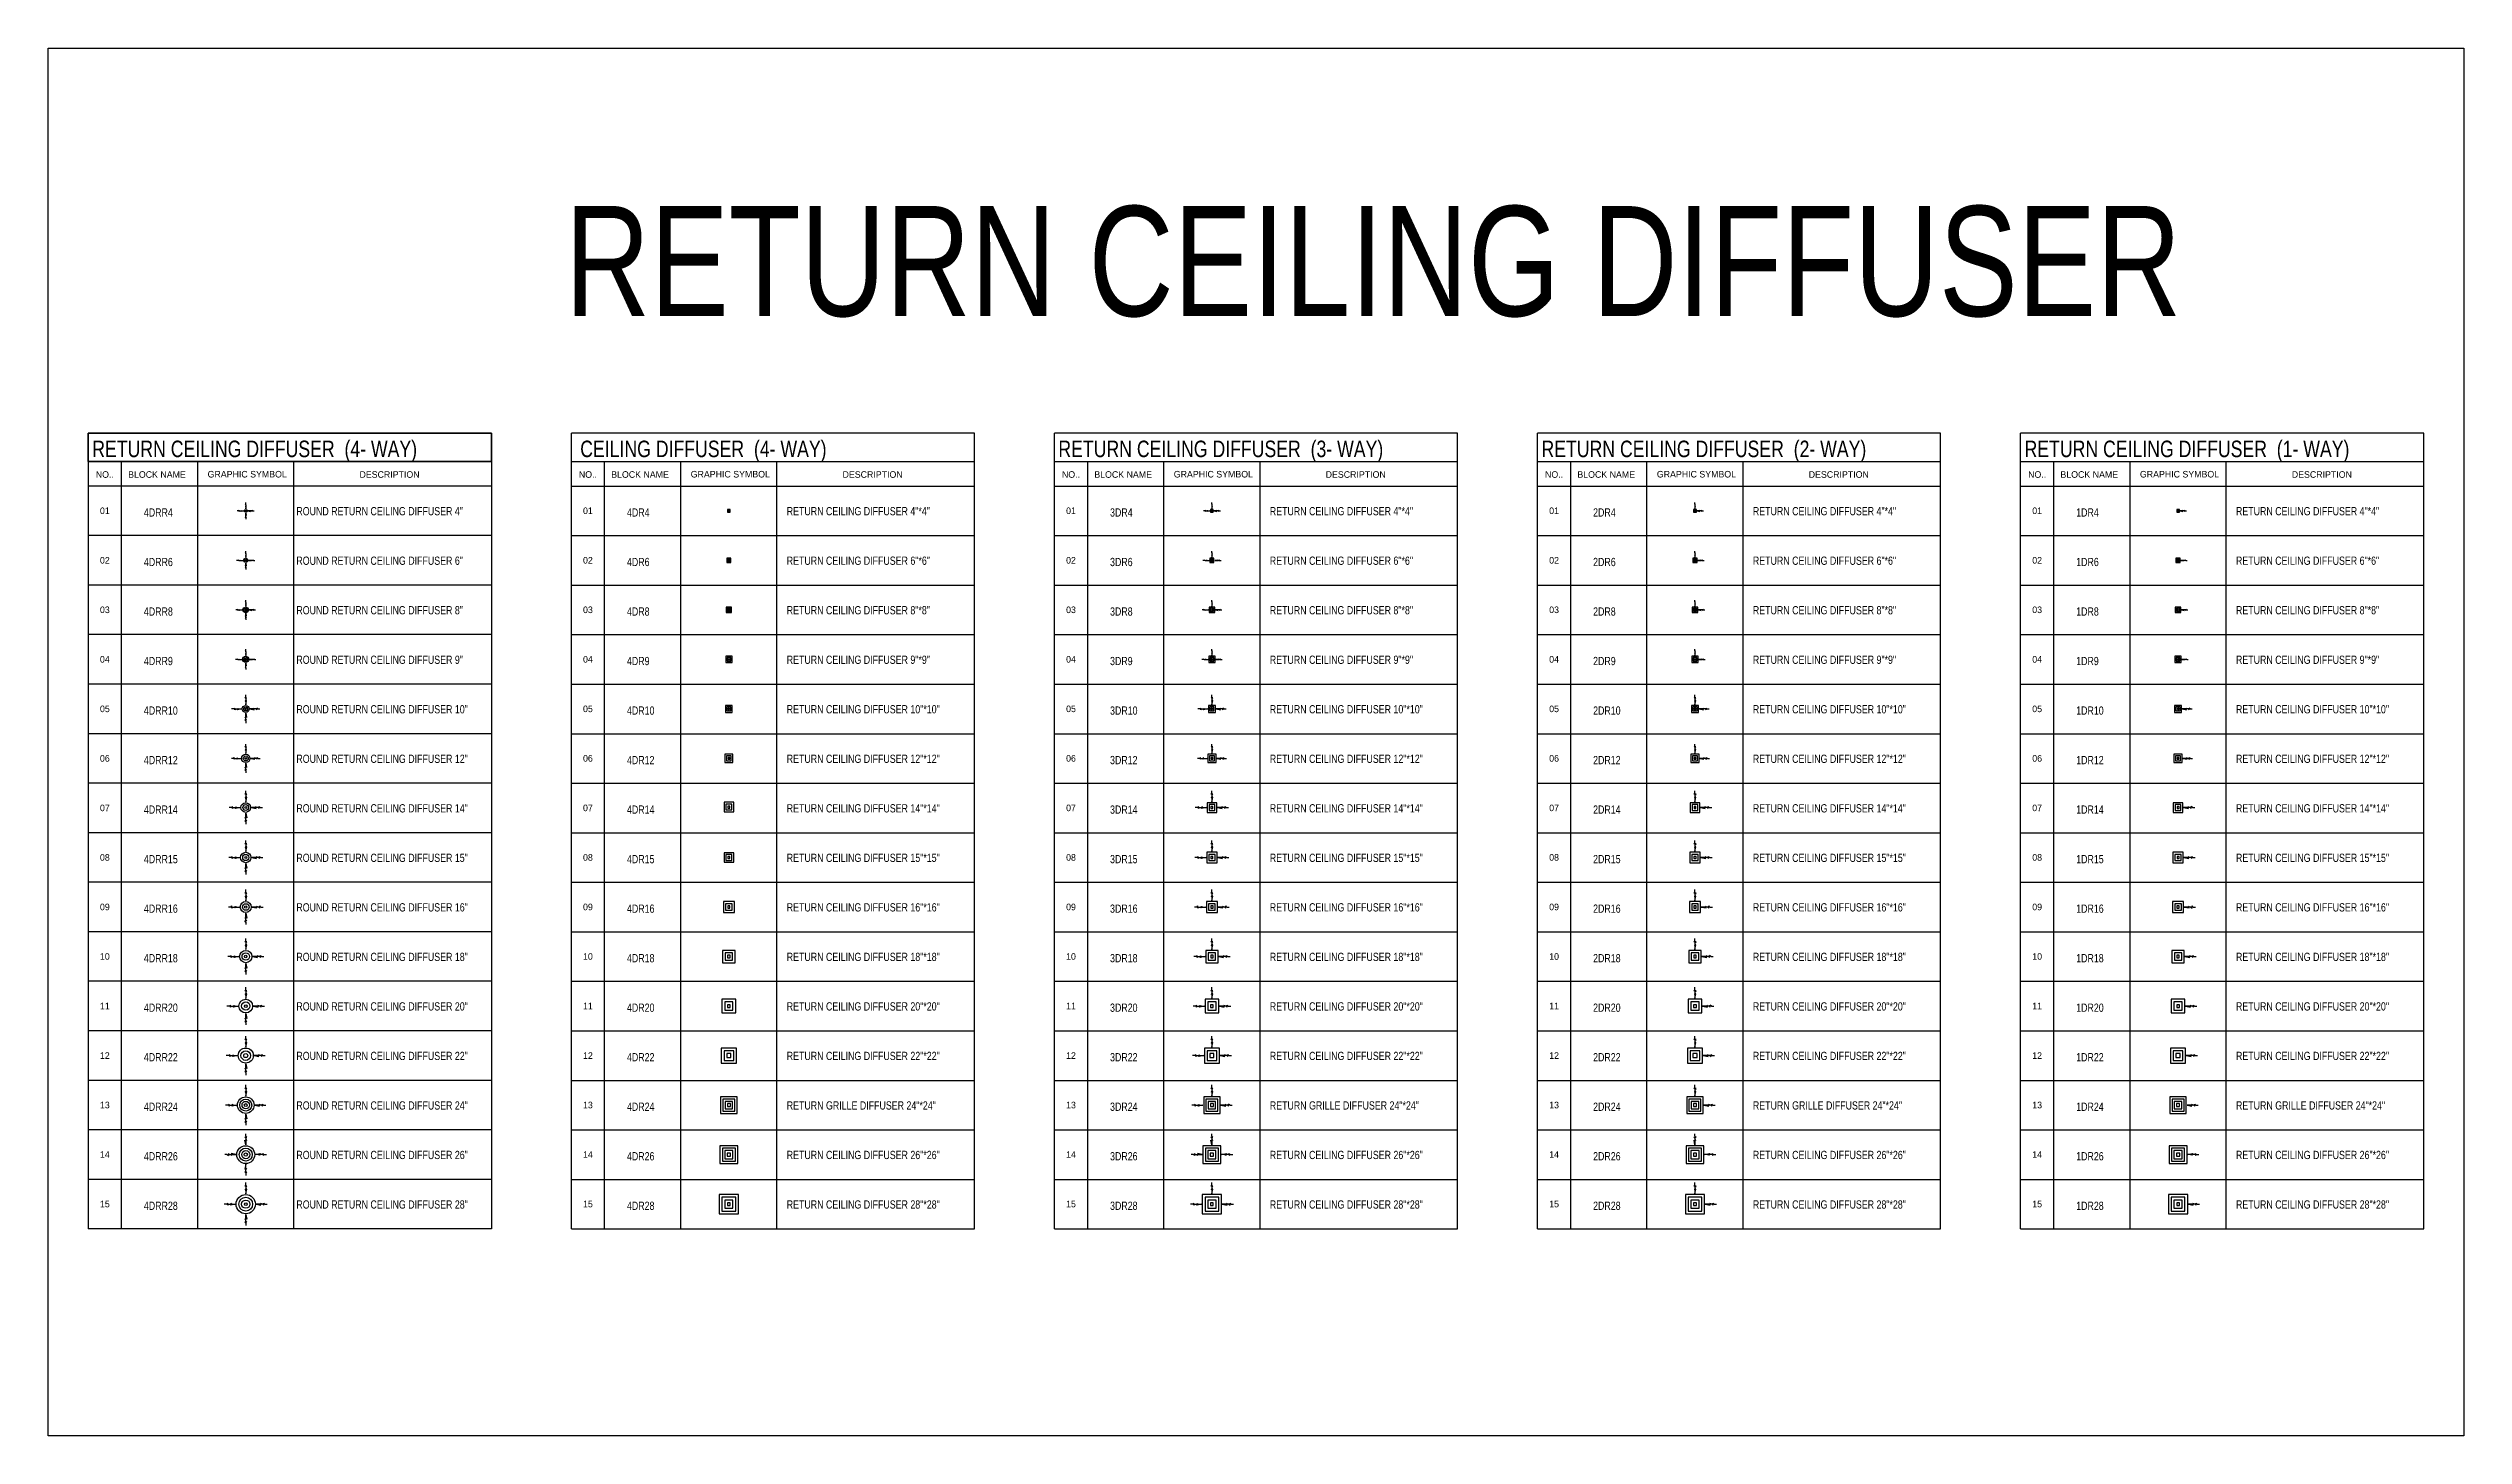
# Model space of a CAD drawing. Header units: millimetres. Extents: x 231894 to 495193, y 184583 to 303652.
# Drawn here: x 319660 to 407427, y 253222 to 303652 of the extents above; entities that cross this region are included whole.
import ezdxf
from ezdxf.enums import TextEntityAlignment as Align

# ---------------------------------------------------------------- set-up
doc = ezdxf.new("R2010")
doc.units = ezdxf.units.MM
doc.layers.get('0').update_dxf_attribs({"color": 254})
for name, color, linetype in [('40-REFERENCE-DRAWINGS-0-35', 40, 'Continuous'), ('MEQUIP', 2, 'Continuous'), ('RETURN GRILL', 13, 'Continuous')]:
    doc.layers.add(name, color=color, linetype=linetype)
doc.styles.add('STENCIL', font='stencil.shx')
doc.styles.add('style2', font='stencil.shx')

msp = doc.modelspace()

# ---------------------------------------------------------------- texts
at = {"layer": '40-REFERENCE-DRAWINGS-0-35', "lineweight": 35, "style": 'STENCIL', "width": 0.8}
msp.add_text('RETURN CEILING DIFFUSER', height=4000, dxfattribs=at).set_placement((338440, 293918))
at = {"layer": 'RETURN GRILL', "lineweight": 35, "style": 'STENCIL', "width": 0.8}
for s, p in [('RETURN CEILING DIFFUSER  (4- WAY)', (321257, 288791)), (' CEILING DIFFUSER  (4- WAY)', (338810, 288791)), ('RETURN CEILING DIFFUSER  (3- WAY)', (356363, 288791)), ('RETURN CEILING DIFFUSER  (2- WAY)', (373916, 288791)), ('RETURN CEILING DIFFUSER  (1- WAY)', (391470, 288791))]:
    msp.add_text(s, height=600, dxfattribs=at).set_placement(p)
at = {"layer": 'RETURN GRILL', "lineweight": 35, "style": 'STENCIL'}
for s, height, p in [('NO..', 239.1, (321715, 288160)), ('BLOCK NAME', 239.1, (323609, 288160)), ('GRAPHIC SYMBOL', 239.06, (326888, 288171)), ('DESCRIPTION', 239.06, (332060, 288160)), ('NO..', 239.1, (339268, 288160)), ('BLOCK NAME', 239.1, (341162, 288160)), ('GRAPHIC SYMBOL', 239.06, (344442, 288171)), ('DESCRIPTION', 239.06, (349613, 288160)), ('NO..', 239.1, (356821, 288160)), ('BLOCK NAME', 239.1, (358716, 288160)), ('GRAPHIC SYMBOL', 239.06, (361995, 288171)), ('DESCRIPTION', 239.06, (367167, 288160)), ('NO..', 239.1, (374375, 288160)), ('BLOCK NAME', 239.1, (376269, 288160)), ('GRAPHIC SYMBOL', 239.06, (379548, 288171)), ('DESCRIPTION', 239.06, (384720, 288160)), ('NO..', 239.1, (391928, 288160)), ('BLOCK NAME', 239.1, (393822, 288160)), ('GRAPHIC SYMBOL', 239.06, (397101, 288171)), ('DESCRIPTION', 239.06, (402273, 288160))]:
    msp.add_text(s, height=height, dxfattribs=at).set_placement(p, align=Align.MIDDLE)
at = {"layer": 'RETURN GRILL', "color": 4, "style": 'STENCIL'}
for s, p in [('01', (321715, 286842)), ('01', (339268, 286842)), ('01', (356821, 286842)), ('01', (374375, 286842)), ('01', (391928, 286842)), ('02', (321715, 285042)), ('02', (339268, 285042)), ('02', (356821, 285042)), ('02', (374375, 285042)), ('02', (391928, 285042)), ('03', (321715, 283242)), ('03', (339268, 283242)), ('03', (356821, 283242)), ('03', (374375, 283242)), ('03', (391928, 283242)), ('04', (321715, 281442)), ('04', (339268, 281442)), ('04', (356821, 281442)), ('04', (374375, 281442)), ('04', (391928, 281442)), ('05', (321715, 279642)), ('05', (339268, 279642)), ('05', (356821, 279642)), ('05', (374375, 279642)), ('05', (391928, 279642)), ('06', (321715, 277842)), ('06', (339268, 277842)), ('06', (356821, 277842)), ('06', (374375, 277842)), ('06', (391928, 277842)), ('07', (321715, 276042)), ('07', (339268, 276042)), ('07', (356821, 276042)), ('07', (374375, 276042)), ('07', (391928, 276042)), ('08', (321715, 274242)), ('08', (339268, 274242)), ('08', (356821, 274242)), ('08', (374375, 274242)), ('08', (391928, 274242)), ('09', (321715, 272442)), ('09', (339268, 272442)), ('09', (356821, 272442)), ('09', (374375, 272442)), ('09', (391928, 272442)), ('10', (321715, 270642)), ('10', (339268, 270642)), ('10', (356821, 270642)), ('10', (374375, 270642)), ('10', (391928, 270642)), ('11', (321715, 268842)), ('11', (339268, 268842)), ('11', (356821, 268842)), ('11', (374375, 268842)), ('11', (391928, 268842)), ('12', (321715, 267042)), ('12', (339268, 267042)), ('12', (356821, 267042)), ('12', (374375, 267042)), ('12', (391928, 267042)), ('13', (321715, 265242)), ('13', (339268, 265242)), ('13', (356821, 265242)), ('13', (374375, 265242)), ('13', (391928, 265242)), ('14', (321715, 263442)), ('14', (339268, 263442)), ('14', (356821, 263442)), ('14', (374375, 263442)), ('14', (391928, 263442)), ('15', (321715, 261642)), ('15', (339268, 261642)), ('15', (356821, 261642)), ('15', (374375, 261642)), ('15', (391928, 261642))]:
    msp.add_text(s, height=239.1, dxfattribs=at).set_placement(p, align=Align.MIDDLE)
at = {"layer": 'RETURN GRILL', "color": 4, "style": 'style2', "width": 0.8}
for s, p in [('4DRR4', (323133, 286630)), ('ROUND RETURN CEILING DIFFUSER 4"', (328674, 286677)), ('4DR4', (340687, 286630)), ('RETURN CEILING DIFFUSER 4"*4"', (346492, 286677)), ('3DR4', (358240, 286630)), ('RETURN CEILING DIFFUSER 4"*4"', (364045, 286677)), ('2DR4', (375793, 286630)), ('RETURN CEILING DIFFUSER 4"*4"', (381598, 286677)), ('1DR4', (393346, 286630)), ('RETURN CEILING DIFFUSER 4"*4"', (399152, 286677)), ('4DRR6', (323133, 284830)), ('ROUND RETURN CEILING DIFFUSER 6"', (328674, 284877)), ('4DR6', (340687, 284830)), ('RETURN CEILING DIFFUSER 6"*6" ', (346492, 284877)), ('3DR6', (358240, 284830)), ('RETURN CEILING DIFFUSER 6"*6" ', (364045, 284877)), ('2DR6', (375793, 284830)), ('RETURN CEILING DIFFUSER 6"*6" ', (381598, 284877)), ('1DR6', (393346, 284830)), ('RETURN CEILING DIFFUSER 6"*6" ', (399152, 284877)), ('4DRR8', (323133, 283030)), ('ROUND RETURN CEILING DIFFUSER 8"', (328674, 283077)), ('4DR8', (340687, 283030)), ('RETURN CEILING DIFFUSER 8"*8"', (346492, 283077)), ('3DR8', (358240, 283030)), ('RETURN CEILING DIFFUSER 8"*8"', (364045, 283077)), ('2DR8', (375793, 283030)), ('RETURN CEILING DIFFUSER 8"*8"', (381598, 283077)), ('1DR8', (393346, 283030)), ('RETURN CEILING DIFFUSER 8"*8"', (399152, 283077)), ('4DRR9', (323133, 281230)), ('ROUND RETURN CEILING DIFFUSER 9"', (328674, 281277)), ('4DR9', (340687, 281230)), ('RETURN CEILING DIFFUSER 9"*9"', (346492, 281277)), ('3DR9', (358240, 281230)), ('RETURN CEILING DIFFUSER 9"*9"', (364045, 281277)), ('2DR9', (375793, 281230)), ('RETURN CEILING DIFFUSER 9"*9"', (381598, 281277)), ('1DR9', (393346, 281230)), ('RETURN CEILING DIFFUSER 9"*9"', (399152, 281277)), ('4DRR10', (323133, 279430)), ('ROUND RETURN CEILING DIFFUSER 10"', (328674, 279477)), ('4DR10', (340687, 279430)), ('RETURN CEILING DIFFUSER 10"*10"', (346492, 279477)), ('3DR10', (358240, 279430)), ('RETURN CEILING DIFFUSER 10"*10"', (364045, 279477)), ('2DR10', (375793, 279430)), ('RETURN CEILING DIFFUSER 10"*10"', (381598, 279477)), ('1DR10', (393346, 279430)), ('RETURN CEILING DIFFUSER 10"*10"', (399152, 279477)), ('4DRR12', (323133, 277630)), ('ROUND RETURN CEILING DIFFUSER 12"', (328674, 277677)), ('4DR12', (340687, 277630)), ('RETURN CEILING DIFFUSER 12"*12"', (346492, 277677)), ('3DR12', (358240, 277630)), ('RETURN CEILING DIFFUSER 12"*12"', (364045, 277677)), ('2DR12', (375793, 277630)), ('RETURN CEILING DIFFUSER 12"*12"', (381598, 277677)), ('1DR12', (393346, 277630)), ('RETURN CEILING DIFFUSER 12"*12"', (399152, 277677)), ('4DRR14', (323133, 275830)), ('ROUND RETURN CEILING DIFFUSER 14"', (328674, 275877)), ('4DR14', (340687, 275830)), ('RETURN CEILING DIFFUSER 14"*14"', (346492, 275877)), ('3DR14', (358240, 275830)), ('RETURN CEILING DIFFUSER 14"*14"', (364045, 275877)), ('2DR14', (375793, 275830)), ('RETURN CEILING DIFFUSER 14"*14"', (381598, 275877)), ('1DR14', (393346, 275830)), ('RETURN CEILING DIFFUSER 14"*14"', (399152, 275877)), ('4DRR15', (323133, 274030)), ('ROUND RETURN CEILING DIFFUSER 15"', (328674, 274077)), ('4DR15', (340687, 274030)), ('RETURN CEILING DIFFUSER 15"*15"', (346492, 274077)), ('3DR15', (358240, 274030)), ('RETURN CEILING DIFFUSER 15"*15"', (364045, 274077)), ('2DR15', (375793, 274030)), ('RETURN CEILING DIFFUSER 15"*15"', (381598, 274077)), ('1DR15', (393346, 274030)), ('RETURN CEILING DIFFUSER 15"*15"', (399152, 274077)), ('4DRR16', (323133, 272230)), ('ROUND RETURN CEILING DIFFUSER 16"', (328674, 272277)), ('4DR16', (340687, 272230)), ('RETURN CEILING DIFFUSER 16"*16"', (346492, 272277)), ('3DR16', (358240, 272230)), ('RETURN CEILING DIFFUSER 16"*16"', (364045, 272277)), ('2DR16', (375793, 272230)), ('RETURN CEILING DIFFUSER 16"*16"', (381598, 272277)), ('1DR16', (393346, 272230)), ('RETURN CEILING DIFFUSER 16"*16"', (399152, 272277)), ('4DRR18', (323133, 270430)), ('ROUND RETURN CEILING DIFFUSER 18"', (328674, 270477)), ('4DR18', (340687, 270430)), ('RETURN CEILING DIFFUSER 18"*18"', (346492, 270477)), ('3DR18', (358240, 270430)), ('RETURN CEILING DIFFUSER 18"*18"', (364045, 270477)), ('2DR18', (375793, 270430)), ('RETURN CEILING DIFFUSER 18"*18"', (381598, 270477)), ('1DR18', (393346, 270430)), ('RETURN CEILING DIFFUSER 18"*18"', (399152, 270477)), ('4DRR20', (323133, 268630)), ('ROUND RETURN CEILING DIFFUSER 20"', (328674, 268677)), ('4DR20', (340687, 268630)), ('RETURN CEILING DIFFUSER 20"*20"', (346492, 268677)), ('3DR20', (358240, 268630)), ('RETURN CEILING DIFFUSER 20"*20"', (364045, 268677)), ('2DR20', (375793, 268630)), ('RETURN CEILING DIFFUSER 20"*20"', (381598, 268677)), ('1DR20', (393346, 268630)), ('RETURN CEILING DIFFUSER 20"*20"', (399152, 268677)), ('4DRR22', (323133, 266830)), ('ROUND RETURN CEILING DIFFUSER 22"', (328674, 266877)), ('4DR22', (340687, 266830)), ('RETURN CEILING DIFFUSER 22"*22"', (346492, 266877)), ('3DR22', (358240, 266830)), ('RETURN CEILING DIFFUSER 22"*22"', (364045, 266877)), ('2DR22', (375793, 266830)), ('RETURN CEILING DIFFUSER 22"*22"', (381598, 266877)), ('1DR22', (393346, 266830)), ('RETURN CEILING DIFFUSER 22"*22"', (399152, 266877)), ('4DRR24', (323133, 265030)), ('ROUND RETURN CEILING DIFFUSER 24"', (328674, 265077)), ('4DR24', (340687, 265030)), ('RETURN GRILLE DIFFUSER 24"*24"', (346492, 265077)), ('3DR24', (358240, 265030)), ('RETURN GRILLE DIFFUSER 24"*24"', (364045, 265077)), ('2DR24', (375793, 265030)), ('RETURN GRILLE DIFFUSER 24"*24"', (381598, 265077)), ('1DR24', (393346, 265030)), ('RETURN GRILLE DIFFUSER 24"*24"', (399152, 265077)), ('4DRR26', (323133, 263230)), ('ROUND RETURN CEILING DIFFUSER 26"', (328674, 263277)), ('4DR26', (340687, 263230)), ('RETURN CEILING DIFFUSER 26"*26"', (346492, 263277)), ('3DR26', (358240, 263230)), ('RETURN CEILING DIFFUSER 26"*26"', (364045, 263277)), ('2DR26', (375793, 263230)), ('RETURN CEILING DIFFUSER 26"*26"', (381598, 263277)), ('1DR26', (393346, 263230)), ('RETURN CEILING DIFFUSER 26"*26"', (399152, 263277)), ('4DRR28', (323133, 261430)), ('ROUND RETURN CEILING DIFFUSER 28"', (328674, 261477)), ('4DR28', (340687, 261430)), ('RETURN CEILING DIFFUSER 28"*28"', (346492, 261477)), ('3DR28', (358240, 261430)), ('RETURN CEILING DIFFUSER 28"*28"', (364045, 261477)), ('2DR28', (375793, 261430)), ('RETURN CEILING DIFFUSER 28"*28"', (381598, 261477)), ('1DR28', (393346, 261430)), ('RETURN CEILING DIFFUSER 28"*28"', (399152, 261477))]:
    msp.add_text(s, height=300, dxfattribs=at).set_placement(p)

# ---------------------------------------------------------------- blocks, each defined once
blk = doc.blocks.new('4DR4')
at = {"color": 13}
for points in [[(-75, 0, 0, 21.4, 0), (-127, 0, 0, 0, 0), (-147, 0, 0, 0, 0), (-158, -11, 0, 0, 0), (-158, 11, 0, 0, 0), (-169, 0, 0, 0, 0), (-195, 0, 0, 0, 0)], [(0, 75, 0, 21.4, 0), (0, 127, 0, 0, 0), (0, 147, 0, 0, 0), (11, 158, 0, 0, 0), (-11, 158, 0, 0, 0), (0, 169, 0, 0, 0), (0, 195, 0, 0, 0)], [(75, 0, 0, 21.4, 0), (127, 0, 0, 0, 0), (147, 0, 0, 0, 0), (158, -11, 0, 0, 0), (158, 11, 0, 0, 0), (169, 0, 0, 0, 0), (195, 0, 0, 0, 0)], [(0, -75, 0, 21.4, 0), (0, -127, 0, 0, 0), (0, -147, 0, 0, 0), (11, -158, 0, 0, 0), (-11, -158, 0, 0, 0), (0, -169, 0, 0, 0), (0, -195, 0, 0, 0)]]:
    blk.add_lwpolyline(points, format="xyseb", dxfattribs=at)
at = {"color": 12}
blk.add_lwpolyline([(-50, -50), (50, -50), (50, 50), (-50, 50)], close=True, dxfattribs=at)
at = {"color": 13}
for points in [[(-30, -30), (30, -30), (30, 30), (-30, 30)], [(-10, -10), (10, -10), (10, 10), (-10, 10)]]:
    blk.add_lwpolyline(points, close=True, dxfattribs=at)
blk = doc.blocks.new('4DR6')
at = {"color": 13}
for points in [[(-112, 0, 0, 32.1, 0), (-191, 0, 0, 0, 0), (-221, 0, 0, 0, 0), (-237, -16, 0, 0, 0), (-237, 16, 0, 0, 0), (-253, 0, 0, 0, 0), (-293, 0, 0, 0, 0)], [(0, 112, 0, 32.1, 0), (0, 191, 0, 0, 0), (0, 221, 0, 0, 0), (16, 237, 0, 0, 0), (-16, 237, 0, 0, 0), (0, 253, 0, 0, 0), (0, 293, 0, 0, 0)], [(112, 0, 0, 32.1, 0), (191, 0, 0, 0, 0), (221, 0, 0, 0, 0), (237, -16, 0, 0, 0), (237, 16, 0, 0, 0), (253, 0, 0, 0, 0), (293, 0, 0, 0, 0)], [(0, -112, 0, 32.1, 0), (0, -191, 0, 0, 0), (0, -221, 0, 0, 0), (16, -237, 0, 0, 0), (-16, -237, 0, 0, 0), (0, -253, 0, 0, 0), (0, -293, 0, 0, 0)]]:
    blk.add_lwpolyline(points, format="xyseb", dxfattribs=at)
at = {"color": 12}
blk.add_lwpolyline([(-75, -75), (75, -75), (75, 75), (-75, 75)], close=True, dxfattribs=at)
at = {"color": 13}
for points in [[(-45, -45), (45, -45), (45, 45), (-45, 45)], [(-15, -15), (15, -15), (15, 15), (-15, 15)]]:
    blk.add_lwpolyline(points, close=True, dxfattribs=at)
blk = doc.blocks.new('4DR8')
at = {"color": 13}
for points in [[(-138, 0, 0, 32.1, 0), (-216, 0, 0, 0, 0), (-246, 0, 0, 0, 0), (-262, -16, 0, 0, 0), (-262, 16, 0, 0, 0), (-278, 0, 0, 0, 0), (-318, 0, 0, 0, 0)], [(0, 138, 0, 32.1, 0), (0, 216, 0, 0, 0), (0, 246, 0, 0, 0), (16, 262, 0, 0, 0), (-16, 262, 0, 0, 0), (0, 278, 0, 0, 0), (0, 318, 0, 0, 0)], [(138, 0, 0, 32.1, 0), (216, 0, 0, 0, 0), (246, 0, 0, 0, 0), (262, -16, 0, 0, 0), (262, 16, 0, 0, 0), (278, 0, 0, 0, 0), (318, 0, 0, 0, 0)], [(0, -138, 0, 32.1, 0), (0, -216, 0, 0, 0), (0, -246, 0, 0, 0), (16, -262, 0, 0, 0), (-16, -262, 0, 0, 0), (0, -278, 0, 0, 0), (0, -318, 0, 0, 0)]]:
    blk.add_lwpolyline(points, format="xyseb", dxfattribs=at)
at = {"color": 12}
blk.add_lwpolyline([(-100, -100), (100, -100), (100, 100), (-100, 100)], close=True, dxfattribs=at)
at = {"color": 13}
for points in [[(-60, -60), (60, -60), (60, 60), (-60, 60)], [(-20, -20), (20, -20), (20, 20), (-20, 20)]]:
    blk.add_lwpolyline(points, close=True, dxfattribs=at)
blk = doc.blocks.new('4DR9')
at = {"color": 13}
for points in [[(-151, 0, 0, 36.1, 0), (-239, 0, 0, 0, 0), (-272, 0, 0, 0, 0), (-290, -18, 0, 0, 0), (-290, 18, 0, 0, 0), (-308, 0, 0, 0, 0), (-353, 0, 0, 0, 0)], [(4, 155, 0, 36.1, 0), (4, 243, 0, 0, 0), (4, 276, 0, 0, 0), (22, 294, 0, 0, 0), (-14, 294, 0, 0, 0), (4, 312, 0, 0, 0), (4, 357, 0, 0, 0)], [(159, 0, 0, 36.1, 0), (247, 0, 0, 0, 0), (281, 0, 0, 0, 0), (299, -18, 0, 0, 0), (299, 18, 0, 0, 0), (317, 0, 0, 0, 0), (362, 0, 0, 0, 0)], [(4, -155, 0, 36.1, 0), (4, -243, 0, 0, 0), (4, -276, 0, 0, 0), (22, -294, 0, 0, 0), (-14, -294, 0, 0, 0), (4, -312, 0, 0, 0), (4, -357, 0, 0, 0)]]:
    blk.add_lwpolyline(points, format="xyseb", dxfattribs=at)
at = {"color": 12}
blk.add_lwpolyline([(-108, -113), (117, -113), (117, 113), (-108, 113)], close=True, dxfattribs=at)
at = {"color": 13}
for points in [[(-63, -68), (72, -68), (72, 68), (-63, 68)], [(-18, -23), (27, -23), (27, 23), (-18, 23)]]:
    blk.add_lwpolyline(points, close=True, dxfattribs=at)
blk = doc.blocks.new('4DR10')
at = {"color": 13}
for points in [[(-169, 0, 0, 37.4, 0), (-260, 0, 0, 0, 0), (-295, 0, 0, 0, 0), (-314, -19, 0, 0, 0), (-314, 19, 0, 0, 0), (-332, 0, 0, 0, 0), (-379, 0, 0, 0, 0)], [(0, 169, 0, 37.4, 0), (0, 260, 0, 0, 0), (0, 295, 0, 0, 0), (19, 314, 0, 0, 0), (-19, 314, 0, 0, 0), (0, 332, 0, 0, 0), (0, 379, 0, 0, 0)], [(169, 0, 0, 37.4, 0), (260, 0, 0, 0, 0), (295, 0, 0, 0, 0), (314, -19, 0, 0, 0), (314, 19, 0, 0, 0), (332, 0, 0, 0, 0), (379, 0, 0, 0, 0)], [(0, -169, 0, 37.4, 0), (0, -260, 0, 0, 0), (0, -295, 0, 0, 0), (19, -314, 0, 0, 0), (-19, -314, 0, 0, 0), (0, -332, 0, 0, 0), (0, -379, 0, 0, 0)]]:
    blk.add_lwpolyline(points, format="xyseb", dxfattribs=at)
at = {"color": 12}
blk.add_lwpolyline([(-125, -125), (125, -125), (125, 125), (-125, 125)], close=True, dxfattribs=at)
at = {"color": 13}
for points in [[(-75, -75), (75, -75), (75, 75), (-75, 75)], [(-25, -25), (25, -25), (25, 25), (-25, 25)]]:
    blk.add_lwpolyline(points, close=True, dxfattribs=at)
blk = doc.blocks.new('4DR12')
at = {"color": 13}
for points in [[(-250, 0, 0, 85.5, 0), (-459, 0, 0, 0, 0), (-587, 0, 0, 0, 0), (-630, -43, 0, 0, 0), (-630, 43, 0, 0, 0), (-672, 0, 0, 0, 0), (-801, 0, 0, 0, 0)], [(0, 250, 0, 85.5, 0), (0, 459, 0, 0, 0), (0, 587, 0, 0, 0), (-43, 630, 0, 0, 0), (43, 630, 0, 0, 0), (0, 672, 0, 0, 0), (0, 801, 0, 0, 0)], [(250, 0, 0, 85.5, 0), (459, 0, 0, 0, 0), (587, 0, 0, 0, 0), (630, -43, 0, 0, 0), (630, 43, 0, 0, 0), (672, 0, 0, 0, 0), (801, 0, 0, 0, 0)], [(0, -250, 0, 85.5, 0), (0, -459, 0, 0, 0), (0, -587, 0, 0, 0), (-43, -630, 0, 0, 0), (43, -630, 0, 0, 0), (0, -672, 0, 0, 0), (0, -801, 0, 0, 0)]]:
    blk.add_lwpolyline(points, format="xyseb", dxfattribs=at)
at = {"color": 12}
blk.add_lwpolyline([(-150, -150), (150, -150), (150, 150), (-150, 150)], close=True, dxfattribs=at)
at = {"color": 13}
for points in [[(-90, -90), (90, -90), (90, 90), (-90, 90)], [(-30, -30), (30, -30), (30, 30), (-30, 30)]]:
    blk.add_lwpolyline(points, close=True, dxfattribs=at)
blk = doc.blocks.new('4DR14')
at = {"color": 13}
for points in [[(-231, 16, 0, 48.1, 0), (-349, 16, 0, 0, 0), (-394, 16, 0, 0, 0), (-418, -8, 0, 0, 0), (-418, 40, 0, 0, 0), (-442, 16, 0, 0, 0), (-502, 16, 0, 0, 0)], [(0, 247, 0, 48.1, 0), (0, 365, 0, 0, 0), (0, 410, 0, 0, 0), (24, 434, 0, 0, 0), (-24, 434, 0, 0, 0), (0, 458, 0, 0, 0), (0, 518, 0, 0, 0)], [(231, 16, 0, 48.1, 0), (349, 16, 0, 0, 0), (394, 16, 0, 0, 0), (418, -8, 0, 0, 0), (418, 40, 0, 0, 0), (442, 16, 0, 0, 0), (502, 16, 0, 0, 0)], [(0, -215, 0, 48.1, 0), (0, -332, 0, 0, 0), (0, -377, 0, 0, 0), (24, -401, 0, 0, 0), (-24, -401, 0, 0, 0), (0, -426, 0, 0, 0), (0, -485, 0, 0, 0)]]:
    blk.add_lwpolyline(points, format="xyseb", dxfattribs=at)
at = {"color": 12}
blk.add_lwpolyline([(-175, -159), (175, -159), (175, 191), (-175, 191)], close=True, dxfattribs=at)
at = {"color": 13}
for points in [[(-105, -89), (105, -89), (105, 121), (-105, 121)], [(-35, -19), (35, -19), (35, 51), (-35, 51)]]:
    blk.add_lwpolyline(points, close=True, dxfattribs=at)
blk = doc.blocks.new('4DR15')
at = {"color": 13}
for points in [[(-231, 0, 0, 48.1, 0), (-349, 0, 0, 0, 0), (-394, 0, 0, 0, 0), (-418, -24, 0, 0, 0), (-418, 24, 0, 0, 0), (-442, 0, 0, 0, 0), (-502, 0, 0, 0, 0)], [(0, 231, 0, 48.1, 0), (0, 349, 0, 0, 0), (0, 394, 0, 0, 0), (24, 418, 0, 0, 0), (-24, 418, 0, 0, 0), (0, 442, 0, 0, 0), (0, 502, 0, 0, 0)], [(231, 0, 0, 48.1, 0), (349, 0, 0, 0, 0), (394, 0, 0, 0, 0), (418, -24, 0, 0, 0), (418, 24, 0, 0, 0), (442, 0, 0, 0, 0), (502, 0, 0, 0, 0)], [(0, -231, 0, 48.1, 0), (0, -349, 0, 0, 0), (0, -394, 0, 0, 0), (24, -418, 0, 0, 0), (-24, -418, 0, 0, 0), (0, -442, 0, 0, 0), (0, -502, 0, 0, 0)]]:
    blk.add_lwpolyline(points, format="xyseb", dxfattribs=at)
at = {"color": 12}
blk.add_lwpolyline([(-175, -175), (175, -175), (175, 175), (-175, 175)], close=True, dxfattribs=at)
at = {"color": 13}
for points in [[(-105, -105), (105, -105), (105, 105), (-105, 105)], [(-35, -35), (35, -35), (35, 35), (-35, 35)]]:
    blk.add_lwpolyline(points, close=True, dxfattribs=at)
blk = doc.blocks.new('4DR16')
at = {"color": 13}
for points in [[(-262, 0, 0, 53.5, 0), (-393, 0, 0, 0, 0), (-443, 0, 0, 0, 0), (-470, -27, 0, 0, 0), (-470, 27, 0, 0, 0), (-496, 0, 0, 0, 0), (-563, 0, 0, 0, 0)], [(0, 262, 0, 53.5, 0), (0, 393, 0, 0, 0), (0, 443, 0, 0, 0), (27, 470, 0, 0, 0), (-27, 470, 0, 0, 0), (0, 496, 0, 0, 0), (0, 563, 0, 0, 0)], [(262, 0, 0, 53.5, 0), (393, 0, 0, 0, 0), (443, 0, 0, 0, 0), (470, -27, 0, 0, 0), (470, 27, 0, 0, 0), (496, 0, 0, 0, 0), (563, 0, 0, 0, 0)], [(0, -262, 0, 53.5, 0), (0, -393, 0, 0, 0), (0, -443, 0, 0, 0), (27, -470, 0, 0, 0), (-27, -470, 0, 0, 0), (0, -496, 0, 0, 0), (0, -563, 0, 0, 0)]]:
    blk.add_lwpolyline(points, format="xyseb", dxfattribs=at)
at = {"color": 12}
blk.add_lwpolyline([(-200, -200), (200, -200), (200, 200), (-200, 200)], close=True, dxfattribs=at)
at = {"color": 13}
for points in [[(-120, -120), (120, -120), (120, 120), (-120, 120)], [(-40, -40), (40, -40), (40, 40), (-40, 40)]]:
    blk.add_lwpolyline(points, close=True, dxfattribs=at)
blk = doc.blocks.new('4DR18')
at = {"color": 13}
for points in [[(-294, 0, 0, 58.8, 0), (-437, 0, 0, 0, 0), (-492, 0, 0, 0, 0), (-521, -29, 0, 0, 0), (-521, 29, 0, 0, 0), (-551, 0, 0, 0, 0), (-624, 0, 0, 0, 0)], [(0, 294, 0, 58.8, 0), (0, 437, 0, 0, 0), (0, 492, 0, 0, 0), (29, 521, 0, 0, 0), (-29, 521, 0, 0, 0), (0, 551, 0, 0, 0), (0, 624, 0, 0, 0)], [(294, 0, 0, 58.8, 0), (437, 0, 0, 0, 0), (492, 0, 0, 0, 0), (521, -29, 0, 0, 0), (521, 29, 0, 0, 0), (551, 0, 0, 0, 0), (624, 0, 0, 0, 0)], [(0, -294, 0, 58.8, 0), (0, -437, 0, 0, 0), (0, -492, 0, 0, 0), (29, -521, 0, 0, 0), (-29, -521, 0, 0, 0), (0, -551, 0, 0, 0), (0, -624, 0, 0, 0)]]:
    blk.add_lwpolyline(points, format="xyseb", dxfattribs=at)
at = {"color": 12}
blk.add_lwpolyline([(-225, -225), (225, -225), (225, 225), (-225, 225)], close=True, dxfattribs=at)
at = {"color": 13}
for points in [[(-135, -135), (135, -135), (135, 135), (-135, 135)], [(-45, -45), (45, -45), (45, 45), (-45, 45)]]:
    blk.add_lwpolyline(points, close=True, dxfattribs=at)
blk = doc.blocks.new('4DR20')
at = {"color": 13}
for points in [[(-319, 0, 0, 58.8, 0), (-462, 0, 0, 0, 0), (-517, 0, 0, 0, 0), (-546, -29, 0, 0, 0), (-546, 29, 0, 0, 0), (-576, 0, 0, 0, 0), (-649, 0, 0, 0, 0)], [(0, 319, 0, 58.8, 0), (0, 462, 0, 0, 0), (0, 517, 0, 0, 0), (29, 546, 0, 0, 0), (-29, 546, 0, 0, 0), (0, 576, 0, 0, 0), (0, 649, 0, 0, 0)], [(319, 0, 0, 58.8, 0), (462, 0, 0, 0, 0), (517, 0, 0, 0, 0), (546, -29, 0, 0, 0), (546, 29, 0, 0, 0), (576, 0, 0, 0, 0), (649, 0, 0, 0, 0)], [(0, -319, 0, 58.8, 0), (0, -462, 0, 0, 0), (0, -517, 0, 0, 0), (29, -546, 0, 0, 0), (-29, -546, 0, 0, 0), (0, -576, 0, 0, 0), (0, -649, 0, 0, 0)]]:
    blk.add_lwpolyline(points, format="xyseb", dxfattribs=at)
at = {"color": 12}
blk.add_lwpolyline([(-250, -250), (250, -250), (250, 250), (-250, 250)], close=True, dxfattribs=at)
at = {"color": 13}
for points in [[(-150, -150), (150, -150), (150, 150), (-150, 150)], [(-50, -50), (50, -50), (50, 50), (-50, 50)]]:
    blk.add_lwpolyline(points, close=True, dxfattribs=at)
blk = doc.blocks.new('4DR22')
at = {"color": 13}
for points in [[(-344, 0, 0, 58.8, 0), (-487, 0, 0, 0, 0), (-542, 0, 0, 0, 0), (-571, -29, 0, 0, 0), (-571, 29, 0, 0, 0), (-601, 0, 0, 0, 0), (-674, 0, 0, 0, 0)], [(0, 344, 0, 58.8, 0), (0, 487, 0, 0, 0), (0, 542, 0, 0, 0), (29, 571, 0, 0, 0), (-29, 571, 0, 0, 0), (0, 601, 0, 0, 0), (0, 674, 0, 0, 0)], [(344, 0, 0, 58.8, 0), (487, 0, 0, 0, 0), (542, 0, 0, 0, 0), (571, -29, 0, 0, 0), (571, 29, 0, 0, 0), (601, 0, 0, 0, 0), (674, 0, 0, 0, 0)], [(0, -344, 0, 58.8, 0), (0, -487, 0, 0, 0), (0, -542, 0, 0, 0), (29, -571, 0, 0, 0), (-29, -571, 0, 0, 0), (0, -601, 0, 0, 0), (0, -674, 0, 0, 0)]]:
    blk.add_lwpolyline(points, format="xyseb", dxfattribs=at)
at = {"color": 12}
blk.add_lwpolyline([(-275, -275), (275, -275), (275, 275), (-275, 275)], close=True, dxfattribs=at)
at = {"color": 13}
for points in [[(-175, -175), (175, -175), (175, 175), (-175, 175)], [(-75, -75), (75, -75), (75, 75), (-75, 75)]]:
    blk.add_lwpolyline(points, close=True, dxfattribs=at)
blk = doc.blocks.new('4DR24')
at = {"color": 13}
for points in [[(-369, 0, 0, 58.8, 0), (-512, 0, 0, 0, 0), (-567, 0, 0, 0, 0), (-596, -29, 0, 0, 0), (-596, 29, 0, 0, 0), (-626, 0, 0, 0, 0), (-699, 0, 0, 0, 0)], [(0, 369, 0, 58.8, 0), (0, 512, 0, 0, 0), (0, 567, 0, 0, 0), (29, 596, 0, 0, 0), (-29, 596, 0, 0, 0), (0, 626, 0, 0, 0), (0, 699, 0, 0, 0)], [(369, 0, 0, 58.8, 0), (512, 0, 0, 0, 0), (567, 0, 0, 0, 0), (596, -29, 0, 0, 0), (596, 29, 0, 0, 0), (626, 0, 0, 0, 0), (699, 0, 0, 0, 0)], [(0, -369, 0, 58.8, 0), (0, -512, 0, 0, 0), (0, -567, 0, 0, 0), (29, -596, 0, 0, 0), (-29, -596, 0, 0, 0), (0, -626, 0, 0, 0), (0, -699, 0, 0, 0)]]:
    blk.add_lwpolyline(points, format="xyseb", dxfattribs=at)
at = {"color": 12}
blk.add_lwpolyline([(-300, -300), (300, -300), (300, 300), (-300, 300)], close=True, dxfattribs=at)
at = {"color": 13}
for points in [[(-218, -218), (218, -218), (218, 218), (-218, 218)], [(-136, -136), (136, -136), (136, 136), (-136, 136)], [(-55, -55), (55, -55), (55, 55), (-55, 55)]]:
    blk.add_lwpolyline(points, close=True, dxfattribs=at)
blk = doc.blocks.new('4DR26')
at = {"color": 13}
for points in [[(-394, 0, 0, 58.8, 0), (-537, 0, 0, 0, 0), (-592, 0, 0, 0, 0), (-621, -29, 0, 0, 0), (-621, 29, 0, 0, 0), (-651, 0, 0, 0, 0), (-724, 0, 0, 0, 0)], [(0, 394, 0, 58.8, 0), (0, 537, 0, 0, 0), (0, 592, 0, 0, 0), (29, 621, 0, 0, 0), (-29, 621, 0, 0, 0), (0, 651, 0, 0, 0), (0, 724, 0, 0, 0)], [(394, 0, 0, 58.8, 0), (537, 0, 0, 0, 0), (592, 0, 0, 0, 0), (621, -29, 0, 0, 0), (621, 29, 0, 0, 0), (651, 0, 0, 0, 0), (724, 0, 0, 0, 0)], [(0, -394, 0, 58.8, 0), (0, -537, 0, 0, 0), (0, -592, 0, 0, 0), (29, -621, 0, 0, 0), (-29, -621, 0, 0, 0), (0, -651, 0, 0, 0), (0, -724, 0, 0, 0)]]:
    blk.add_lwpolyline(points, format="xyseb", dxfattribs=at)
at = {"color": 12}
blk.add_lwpolyline([(-325, -325), (325, -325), (325, 325), (-325, 325)], close=True, dxfattribs=at)
at = {"color": 13}
for points in [[(-236, -236), (236, -236), (236, 236), (-236, 236)], [(-148, -148), (148, -148), (148, 148), (-148, 148)], [(-59, -59), (59, -59), (59, 59), (-59, 59)]]:
    blk.add_lwpolyline(points, close=True, dxfattribs=at)
blk = doc.blocks.new('4DR28')
at = {"color": 13}
for points in [[(-419, 0, 0, 58.8, 0), (-562, 0, 0, 0, 0), (-617, 0, 0, 0, 0), (-646, -29, 0, 0, 0), (-646, 29, 0, 0, 0), (-676, 0, 0, 0, 0), (-749, 0, 0, 0, 0)], [(0, 419, 0, 58.8, 0), (0, 562, 0, 0, 0), (0, 617, 0, 0, 0), (29, 646, 0, 0, 0), (-29, 646, 0, 0, 0), (0, 676, 0, 0, 0), (0, 749, 0, 0, 0)], [(419, 0, 0, 58.8, 0), (562, 0, 0, 0, 0), (617, 0, 0, 0, 0), (646, -29, 0, 0, 0), (646, 29, 0, 0, 0), (676, 0, 0, 0, 0), (749, 0, 0, 0, 0)], [(0, -419, 0, 58.8, 0), (0, -562, 0, 0, 0), (0, -617, 0, 0, 0), (29, -646, 0, 0, 0), (-29, -646, 0, 0, 0), (0, -676, 0, 0, 0), (0, -749, 0, 0, 0)]]:
    blk.add_lwpolyline(points, format="xyseb", dxfattribs=at)
at = {"color": 12}
blk.add_lwpolyline([(-350, -350), (350, -350), (350, 350), (-350, 350)], close=True, dxfattribs=at)
at = {"color": 13}
for points in [[(-250, -250), (250, -250), (250, 250), (-250, 250)], [(-150, -150), (150, -150), (150, 150), (-150, 150)], [(-50, -50), (50, -50), (50, 50), (-50, 50)]]:
    blk.add_lwpolyline(points, close=True, dxfattribs=at)
blk = doc.blocks.new('3DR4')
at = {"color": 13}
for p, q in [((-258, 0), (-308, 0)), ((-258, 0), (-236, 21)), ((-236, -21), (-236, 21)), ((-215, 0), (-236, -21)), ((-215, 0), (-75, 0)), ((-175, 20), (-167, 0)), ((-175, -20), (-167, 0)), ((-75, 0), (-175, -20)), ((0, 258), (-21, 236)), ((21, 236), (-21, 236)), ((-20, 175), (0, 167)), ((0, 258), (0, 308)), ((0, 215), (21, 236)), ((0, 215), (0, 75)), ((20, 175), (0, 167)), ((0, 75), (20, 175)), ((215, 0), (75, 0)), ((75, 0), (175, -20)), ((175, 20), (167, 0)), ((175, -20), (167, 0)), ((215, 0), (236, -21)), ((236, -21), (236, 21)), ((258, 0), (236, 21)), ((258, 0), (308, 0))]:
    blk.add_line(p, q, dxfattribs=at)
at = {"color": 12}
blk.add_lwpolyline([(-50, -50), (50, -50), (50, 50), (-50, 50)], close=True, dxfattribs=at)
at = {"color": 13}
for points in [[(-30, -30), (30, -30), (30, 30), (-30, 30)], [(-10, -10), (10, -10), (10, 10), (-10, 10)]]:
    blk.add_lwpolyline(points, close=True, dxfattribs=at)
for points in [[(-175, 20), (-167, 0), (-75, 0)], [(-175, -20), (-167, 0), (-75, 0)], [(-20, 175), (0, 167), (0, 75)], [(20, 175), (0, 167), (0, 75)], [(175, 20), (167, 0), (75, 0)], [(175, -20), (167, 0), (75, 0)]]:
    blk.add_solid(points, dxfattribs=at)
blk = doc.blocks.new('3DR6')
at = {"color": 13}
for p, q in [((-283, 0), (-333, 0)), ((-283, 0), (-261, 21)), ((-261, -21), (-261, 21)), ((-240, 0), (-261, -21)), ((-240, 0), (-100, 0)), ((-200, 20), (-192, 0)), ((-200, -20), (-192, 0)), ((-100, 0), (-200, -20)), ((0, 283), (-21, 261)), ((21, 261), (-21, 261)), ((-20, 200), (0, 192)), ((0, 283), (0, 333)), ((0, 240), (21, 261)), ((0, 240), (0, 100)), ((20, 200), (0, 192)), ((0, 100), (20, 200)), ((240, 0), (100, 0)), ((100, 0), (200, -20)), ((200, 20), (192, 0)), ((200, -20), (192, 0)), ((240, 0), (261, -21)), ((261, -21), (261, 21)), ((283, 0), (261, 21)), ((283, 0), (333, 0))]:
    blk.add_line(p, q, dxfattribs=at)
at = {"color": 12}
blk.add_lwpolyline([(-75, -75), (75, -75), (75, 75), (-75, 75)], close=True, dxfattribs=at)
at = {"color": 13}
for points in [[(-45, -45), (45, -45), (45, 45), (-45, 45)], [(-15, -15), (15, -15), (15, 15), (-15, 15)]]:
    blk.add_lwpolyline(points, close=True, dxfattribs=at)
for points in [[(-200, 20), (-192, 0), (-100, 0)], [(-200, -20), (-192, 0), (-100, 0)], [(-20, 200), (0, 192), (0, 100)], [(20, 200), (0, 192), (0, 100)], [(200, 20), (192, 0), (100, 0)], [(200, -20), (192, 0), (100, 0)]]:
    blk.add_solid(points, dxfattribs=at)
blk = doc.blocks.new('3DR8')
at = {"color": 13}
for p, q in [((-308, 0), (-358, 0)), ((-308, 0), (-286, 21)), ((-286, -21), (-286, 21)), ((-265, 0), (-286, -21)), ((-265, 0), (-125, 0)), ((-225, 20), (-217, 0)), ((-225, -20), (-217, 0)), ((-125, 0), (-225, -20)), ((0, 308), (-21, 286)), ((21, 286), (-21, 286)), ((-20, 225), (0, 217)), ((0, 308), (0, 358)), ((0, 265), (21, 286)), ((0, 265), (0, 125)), ((20, 225), (0, 217)), ((0, 125), (20, 225)), ((265, 0), (125, 0)), ((125, 0), (225, -20)), ((225, 20), (217, 0)), ((225, -20), (217, 0)), ((265, 0), (286, -21)), ((286, -21), (286, 21)), ((308, 0), (286, 21)), ((308, 0), (358, 0))]:
    blk.add_line(p, q, dxfattribs=at)
at = {"color": 12}
blk.add_lwpolyline([(-100, -100), (100, -100), (100, 100), (-100, 100)], close=True, dxfattribs=at)
at = {"color": 13}
for points in [[(-60, -60), (60, -60), (60, 60), (-60, 60)], [(-20, -20), (20, -20), (20, 20), (-20, 20)]]:
    blk.add_lwpolyline(points, close=True, dxfattribs=at)
for points in [[(-225, 20), (-217, 0), (-125, 0)], [(-225, -20), (-217, 0), (-125, 0)], [(-20, 225), (0, 217), (0, 125)], [(20, 225), (0, 217), (0, 125)], [(225, 20), (217, 0), (125, 0)], [(225, -20), (217, 0), (125, 0)]]:
    blk.add_solid(points, dxfattribs=at)
blk = doc.blocks.new('3DR9')
at = {"color": 13}
for p, q in [((-320, 0), (-370, 0)), ((-320, 0), (-299, 21)), ((-299, -21), (-299, 21)), ((-278, 0), (-299, -21)), ((-278, 0), (-138, 0)), ((-238, 20), (-229, 0)), ((-238, -20), (-229, 0)), ((-138, 0), (-238, -20)), ((0, 320), (-21, 299)), ((21, 299), (-21, 299)), ((-20, 237), (0, 229)), ((0, 320), (0, 370)), ((0, 277), (21, 299)), ((0, 277), (0, 137)), ((20, 237), (0, 229)), ((0, 137), (20, 237)), ((277, 0), (137, 0)), ((137, 0), (237, -20)), ((237, 20), (229, 0)), ((237, -20), (229, 0)), ((277, 0), (299, -21)), ((299, -21), (299, 21)), ((320, 0), (299, 21)), ((320, 0), (370, 0))]:
    blk.add_line(p, q, dxfattribs=at)
at = {"color": 12}
blk.add_lwpolyline([(-112, -112), (112, -112), (112, 112), (-112, 112)], close=True, dxfattribs=at)
at = {"color": 13}
for points in [[(-68, -68), (68, -68), (68, 68), (-68, 68)], [(-22, -22), (22, -22), (22, 22), (-22, 22)]]:
    blk.add_lwpolyline(points, close=True, dxfattribs=at)
for points in [[(-238, 20), (-229, 0), (-138, 0)], [(-238, -20), (-229, 0), (-138, 0)], [(-20, 237), (0, 229), (0, 137)], [(20, 237), (0, 229), (0, 137)], [(237, 20), (229, 0), (137, 0)], [(237, -20), (229, 0), (137, 0)]]:
    blk.add_solid(points, dxfattribs=at)
blk = doc.blocks.new('3DR10')
at = {"color": 13}
for p, q in [((-436, 0), (-514, 0)), ((-436, 0), (-402, 33)), ((-402, -33), (-402, 33)), ((-306, 31), (-293, 0)), ((0, 436), (-33, 402)), ((33, 402), (-33, 402)), ((-31, 306), (0, 293)), ((0, 436), (0, 514)), ((0, 369), (33, 402)), ((0, 369), (0, 150)), ((31, 306), (0, 293)), ((0, 150), (31, 306)), ((306, 31), (293, 0)), ((402, -33), (402, 33)), ((436, 0), (402, 33)), ((436, 0), (514, 0)), ((-369, 0), (-402, -33)), ((-369, 0), (-150, 0)), ((-306, -31), (-293, 0)), ((-150, 0), (-306, -31)), ((369, 0), (150, 0)), ((150, 0), (306, -31)), ((306, -31), (293, 0)), ((369, 0), (402, -33))]:
    blk.add_line(p, q, dxfattribs=at)
at = {"color": 12}
blk.add_lwpolyline([(-125, -125), (125, -125), (125, 125), (-125, 125)], close=True, dxfattribs=at)
at = {"color": 13}
for points in [[(-75, -75), (75, -75), (75, 75), (-75, 75)], [(-25, -25), (25, -25), (25, 25), (-25, 25)]]:
    blk.add_lwpolyline(points, close=True, dxfattribs=at)
for points in [[(-306, 31), (-293, 0), (-150, 0)], [(-31, 306), (0, 293), (0, 150)], [(31, 306), (0, 293), (0, 150)], [(306, 31), (293, 0), (150, 0)], [(-306, -31), (-293, 0), (-150, 0)], [(306, -31), (293, 0), (150, 0)]]:
    blk.add_solid(points, dxfattribs=at)
blk = doc.blocks.new('3DR12')
at = {"color": 13}
for p, q in [((-449, 0), (-524, 0)), ((-449, 0), (-417, 32)), ((-417, -32), (-417, 32)), ((-385, 0), (-417, -32)), ((-385, 0), (-174, 0)), ((-325, 30), (-312, 0)), ((-325, -30), (-312, 0)), ((-174, 0), (-325, -30)), ((0, 449), (-32, 417)), ((32, 417), (-32, 417)), ((-30, 325), (0, 312)), ((0, 449), (0, 524)), ((0, 385), (32, 417)), ((0, 385), (0, 174)), ((30, 325), (0, 312)), ((0, 174), (30, 325)), ((385, 0), (174, 0)), ((174, 0), (325, -30)), ((325, 30), (312, 0)), ((325, -30), (312, 0)), ((385, 0), (417, -32)), ((417, -32), (417, 32)), ((449, 0), (417, 32)), ((449, 0), (524, 0))]:
    blk.add_line(p, q, dxfattribs=at)
at = {"color": 12}
blk.add_lwpolyline([(-150, -150), (150, -150), (150, 150), (-150, 150)], close=True, dxfattribs=at)
at = {"color": 13}
for points in [[(-90, -90), (90, -90), (90, 90), (-90, 90)], [(-30, -30), (30, -30), (30, 30), (-30, 30)]]:
    blk.add_lwpolyline(points, close=True, dxfattribs=at)
for points in [[(-325, 30), (-312, 0), (-174, 0)], [(-325, -30), (-312, 0), (-174, 0)], [(-30, 325), (0, 312), (0, 174)], [(30, 325), (0, 312), (0, 174)], [(325, 30), (312, 0), (174, 0)], [(325, -30), (312, 0), (174, 0)]]:
    blk.add_solid(points, dxfattribs=at)
blk = doc.blocks.new('3DR14')
at = {"color": 13}
for p, q in [((-520, 0), (-607, 0)), ((-520, 0), (-482, 37)), ((-482, -37), (-482, 37)), ((-445, 0), (-482, -37)), ((-445, 0), (-200, 0)), ((-375, 35), (-360, 0)), ((-375, -35), (-360, 0)), ((-200, 0), (-375, -35)), ((0, 520), (-37, 482)), ((37, 482), (-37, 482)), ((-35, 375), (0, 360)), ((0, 520), (0, 607)), ((0, 445), (37, 482)), ((0, 445), (0, 200)), ((35, 375), (0, 360)), ((0, 200), (35, 375)), ((445, 0), (200, 0)), ((200, 0), (375, -35)), ((375, 35), (360, 0)), ((375, -35), (360, 0)), ((445, 0), (482, -37)), ((482, -37), (482, 37)), ((520, 0), (482, 37)), ((520, 0), (607, 0))]:
    blk.add_line(p, q, dxfattribs=at)
at = {"color": 12}
blk.add_lwpolyline([(-175, -175), (175, -175), (175, 175), (-175, 175)], close=True, dxfattribs=at)
at = {"color": 13}
for points in [[(-105, -105), (105, -105), (105, 105), (-105, 105)], [(-35, -35), (35, -35), (35, 35), (-35, 35)]]:
    blk.add_lwpolyline(points, close=True, dxfattribs=at)
for points in [[(-375, 35), (-360, 0), (-200, 0)], [(-375, -35), (-360, 0), (-200, 0)], [(-35, 375), (0, 360), (0, 200)], [(35, 375), (0, 360), (0, 200)], [(375, 35), (360, 0), (200, 0)], [(375, -35), (360, 0), (200, 0)]]:
    blk.add_solid(points, dxfattribs=at)
blk = doc.blocks.new('3DR15')
at = {"color": 13}
for p, q in [((-532, 0), (-620, 0)), ((-532, 0), (-495, 37)), ((-495, -37), (-495, 37)), ((-458, 0), (-495, -37)), ((-458, 0), (-212, 0)), ((-388, 35), (-373, 0)), ((-388, -35), (-373, 0)), ((-212, 0), (-388, -35)), ((0, 532), (-37, 495)), ((37, 495), (-37, 495)), ((-35, 388), (0, 373)), ((0, 532), (0, 620)), ((0, 458), (37, 495)), ((0, 458), (0, 212)), ((35, 388), (0, 373)), ((0, 212), (35, 388)), ((458, 0), (212, 0)), ((212, 0), (388, -35)), ((388, 35), (373, 0)), ((388, -35), (373, 0)), ((458, 0), (495, -37)), ((495, -37), (495, 37)), ((532, 0), (495, 37)), ((532, 0), (620, 0))]:
    blk.add_line(p, q, dxfattribs=at)
at = {"color": 12}
blk.add_lwpolyline([(-188, -188), (188, -188), (188, 188), (-188, 188)], close=True, dxfattribs=at)
at = {"color": 13}
for points in [[(-112, -112), (112, -112), (112, 112), (-112, 112)], [(-38, -38), (38, -38), (38, 38), (-38, 38)]]:
    blk.add_lwpolyline(points, close=True, dxfattribs=at)
for points in [[(-388, 35), (-373, 0), (-212, 0)], [(-388, -35), (-373, 0), (-212, 0)], [(-35, 388), (0, 373), (0, 212)], [(35, 388), (0, 373), (0, 212)], [(388, 35), (373, 0), (212, 0)], [(388, -35), (373, 0), (212, 0)]]:
    blk.add_solid(points, dxfattribs=at)
blk = doc.blocks.new('3DR16')
at = {"color": 13}
for p, q in [((-545, 0), (-632, 0)), ((-545, 0), (-507, 37)), ((-507, -37), (-507, 37)), ((-400, 35), (-385, 0)), ((0, 545), (-37, 507)), ((37, 507), (-37, 507)), ((-35, 400), (0, 385)), ((0, 545), (0, 632)), ((0, 470), (37, 507)), ((0, 470), (0, 225)), ((35, 400), (0, 385)), ((0, 225), (35, 400)), ((400, 35), (385, 0)), ((507, -37), (507, 37)), ((545, 0), (507, 37)), ((545, 0), (632, 0)), ((-470, 0), (-507, -37)), ((-470, 0), (-225, 0)), ((-400, -35), (-385, 0)), ((-225, 0), (-400, -35)), ((470, 0), (225, 0)), ((225, 0), (400, -35)), ((400, -35), (385, 0)), ((470, 0), (507, -37))]:
    blk.add_line(p, q, dxfattribs=at)
at = {"color": 12}
blk.add_lwpolyline([(-200, -200), (200, -200), (200, 200), (-200, 200)], close=True, dxfattribs=at)
at = {"color": 13}
for points in [[(-120, -120), (120, -120), (120, 120), (-120, 120)], [(-40, -40), (40, -40), (40, 40), (-40, 40)]]:
    blk.add_lwpolyline(points, close=True, dxfattribs=at)
for points in [[(-400, 35), (-385, 0), (-225, 0)], [(-35, 400), (0, 385), (0, 225)], [(35, 400), (0, 385), (0, 225)], [(400, 35), (385, 0), (225, 0)], [(-400, -35), (-385, 0), (-225, 0)], [(400, -35), (385, 0), (225, 0)]]:
    blk.add_solid(points, dxfattribs=at)
blk = doc.blocks.new('3DR18')
at = {"color": 13}
for p, q in [((-570, 0), (-657, 0)), ((-570, 0), (-532, 37)), ((-532, -37), (-532, 37)), ((-425, 35), (-410, 0)), ((0, 570), (-37, 532)), ((37, 532), (-37, 532)), ((-35, 425), (0, 410)), ((0, 570), (0, 657)), ((0, 495), (37, 532)), ((0, 495), (0, 250)), ((35, 425), (0, 410)), ((0, 250), (35, 425)), ((425, 35), (410, 0)), ((532, -37), (532, 37)), ((570, 0), (532, 37)), ((570, 0), (657, 0)), ((-495, 0), (-532, -37)), ((-495, 0), (-250, 0)), ((-425, -35), (-410, 0)), ((-250, 0), (-425, -35)), ((495, 0), (250, 0)), ((250, 0), (425, -35)), ((425, -35), (410, 0)), ((495, 0), (532, -37))]:
    blk.add_line(p, q, dxfattribs=at)
at = {"color": 12}
blk.add_lwpolyline([(-225, -225), (225, -225), (225, 225), (-225, 225)], close=True, dxfattribs=at)
at = {"color": 13}
for points in [[(-135, -135), (135, -135), (135, 135), (-135, 135)], [(-45, -45), (45, -45), (45, 45), (-45, 45)]]:
    blk.add_lwpolyline(points, close=True, dxfattribs=at)
for points in [[(-425, 35), (-410, 0), (-250, 0)], [(-35, 425), (0, 410), (0, 250)], [(35, 425), (0, 410), (0, 250)], [(425, 35), (410, 0), (250, 0)], [(-425, -35), (-410, 0), (-250, 0)], [(425, -35), (410, 0), (250, 0)]]:
    blk.add_solid(points, dxfattribs=at)
blk = doc.blocks.new('3DR20')
at = {"color": 13}
for p, q in [((-595, 0), (-682, 0)), ((-595, 0), (-557, 37)), ((-557, -37), (-557, 37)), ((-450, 35), (-435, 0)), ((0, 595), (-37, 557)), ((37, 557), (-37, 557)), ((-35, 450), (0, 435)), ((0, 595), (0, 682)), ((0, 520), (37, 557)), ((0, 520), (0, 275)), ((35, 450), (0, 435)), ((0, 275), (35, 450)), ((450, 35), (435, 0)), ((557, -37), (557, 37)), ((595, 0), (557, 37)), ((595, 0), (682, 0)), ((-520, 0), (-557, -37)), ((-520, 0), (-275, 0)), ((-450, -35), (-435, 0)), ((-275, 0), (-450, -35)), ((520, 0), (275, 0)), ((275, 0), (450, -35)), ((450, -35), (435, 0)), ((520, 0), (557, -37))]:
    blk.add_line(p, q, dxfattribs=at)
at = {"color": 12}
blk.add_lwpolyline([(-250, -250), (250, -250), (250, 250), (-250, 250)], close=True, dxfattribs=at)
at = {"color": 13}
for points in [[(-150, -150), (150, -150), (150, 150), (-150, 150)], [(-50, -50), (50, -50), (50, 50), (-50, 50)]]:
    blk.add_lwpolyline(points, close=True, dxfattribs=at)
for points in [[(-450, 35), (-435, 0), (-275, 0)], [(-35, 450), (0, 435), (0, 275)], [(35, 450), (0, 435), (0, 275)], [(450, 35), (435, 0), (275, 0)], [(-450, -35), (-435, 0), (-275, 0)], [(450, -35), (435, 0), (275, 0)]]:
    blk.add_solid(points, dxfattribs=at)
blk = doc.blocks.new('3DR22')
at = {"color": 13}
for p, q in [((-620, 0), (-707, 0)), ((-620, 0), (-582, 37)), ((-582, -37), (-582, 37)), ((-475, 35), (-460, 0)), ((0, 620), (-37, 582)), ((37, 582), (-37, 582)), ((-35, 475), (0, 460)), ((0, 620), (0, 707)), ((0, 545), (37, 582)), ((0, 545), (0, 300)), ((35, 475), (0, 460)), ((0, 300), (35, 475)), ((475, 35), (460, 0)), ((582, -37), (582, 37)), ((620, 0), (582, 37)), ((620, 0), (707, 0)), ((-545, 0), (-582, -37)), ((-545, 0), (-300, 0)), ((-475, -35), (-460, 0)), ((-300, 0), (-475, -35)), ((545, 0), (300, 0)), ((300, 0), (475, -35)), ((475, -35), (460, 0)), ((545, 0), (582, -37))]:
    blk.add_line(p, q, dxfattribs=at)
at = {"color": 12}
blk.add_lwpolyline([(-275, -275), (275, -275), (275, 275), (-275, 275)], close=True, dxfattribs=at)
at = {"color": 13}
for points in [[(-175, -175), (175, -175), (175, 175), (-175, 175)], [(-75, -75), (75, -75), (75, 75), (-75, 75)]]:
    blk.add_lwpolyline(points, close=True, dxfattribs=at)
for points in [[(-475, 35), (-460, 0), (-300, 0)], [(-35, 475), (0, 460), (0, 300)], [(35, 475), (0, 460), (0, 300)], [(475, 35), (460, 0), (300, 0)], [(-475, -35), (-460, 0), (-300, 0)], [(475, -35), (460, 0), (300, 0)]]:
    blk.add_solid(points, dxfattribs=at)
blk = doc.blocks.new('3DR24')
at = {"color": 13}
for p, q in [((-645, 0), (-732, 0)), ((-645, 0), (-607, 37)), ((-607, -37), (-607, 37)), ((-500, 35), (-485, 0)), ((0, 645), (-37, 607)), ((37, 607), (-37, 607)), ((-35, 500), (0, 485)), ((0, 645), (0, 732)), ((0, 570), (37, 607)), ((0, 570), (0, 325)), ((35, 500), (0, 485)), ((0, 325), (35, 500)), ((500, 35), (485, 0)), ((607, -37), (607, 37)), ((645, 0), (607, 37)), ((645, 0), (732, 0)), ((-570, 0), (-607, -37)), ((-570, 0), (-325, 0)), ((-500, -35), (-485, 0)), ((-325, 0), (-500, -35)), ((570, 0), (325, 0)), ((325, 0), (500, -35)), ((500, -35), (485, 0)), ((570, 0), (607, -37))]:
    blk.add_line(p, q, dxfattribs=at)
at = {"color": 12}
blk.add_lwpolyline([(-300, -300), (300, -300), (300, 300), (-300, 300)], close=True, dxfattribs=at)
at = {"color": 13}
for points in [[(-218, -218), (218, -218), (218, 218), (-218, 218)], [(-136, -136), (136, -136), (136, 136), (-136, 136)], [(-55, -55), (55, -55), (55, 55), (-55, 55)]]:
    blk.add_lwpolyline(points, close=True, dxfattribs=at)
for points in [[(-500, 35), (-485, 0), (-325, 0)], [(-35, 500), (0, 485), (0, 325)], [(35, 500), (0, 485), (0, 325)], [(500, 35), (485, 0), (325, 0)], [(-500, -35), (-485, 0), (-325, 0)], [(500, -35), (485, 0), (325, 0)]]:
    blk.add_solid(points, dxfattribs=at)
blk = doc.blocks.new('3DR26')
at = {"color": 13}
for p, q in [((-595, 0), (-632, 37)), ((-632, 37), (-632, -37)), ((-525, 35), (-510, 0)), ((-350, 0), (-525, 35)), ((0, 595), (-37, 632)), ((-37, 632), (37, 632)), ((-35, 525), (0, 510)), ((0, 350), (-35, 525)), ((0, 670), (0, 757)), ((0, 670), (37, 632)), ((0, 595), (0, 350)), ((35, 525), (0, 510)), ((350, 0), (525, 35)), ((595, 0), (350, 0)), ((525, 35), (510, 0)), ((525, -35), (510, 0)), ((595, 0), (632, 37)), ((632, 37), (632, -37)), ((670, 0), (632, -37)), ((670, 0), (757, 0)), ((-670, 0), (-757, 0)), ((-670, 0), (-632, -37)), ((-595, 0), (-350, 0)), ((-525, -35), (-510, 0))]:
    blk.add_line(p, q, dxfattribs=at)
at = {"color": 12}
blk.add_lwpolyline([(-325, -325), (325, -325), (325, 325), (-325, 325)], close=True, dxfattribs=at)
at = {"color": 13}
for points in [[(-236, -236), (236, -236), (236, 236), (-236, 236)], [(-148, -148), (148, -148), (148, 148), (-148, 148)], [(-59, -59), (59, -59), (59, 59), (-59, 59)]]:
    blk.add_lwpolyline(points, close=True, dxfattribs=at)
for points in [[(-525, 35), (-510, 0), (-350, 0)], [(-35, 525), (0, 510), (0, 350)], [(35, 525), (0, 510), (0, 350)], [(525, 35), (510, 0), (350, 0)], [(525, -35), (510, 0), (350, 0)], [(-525, -35), (-510, 0), (-350, 0)]]:
    blk.add_solid(points, dxfattribs=at)
blk = doc.blocks.new('3DR28')
at = {"color": 13}
for p, q in [((-695, 0), (-782, 0)), ((-695, 0), (-657, 37)), ((-657, -37), (-657, 37)), ((-550, 35), (-535, 0)), ((0, 695), (-37, 657)), ((37, 657), (-37, 657)), ((-35, 550), (0, 535)), ((0, 695), (0, 782)), ((0, 620), (37, 657)), ((0, 620), (0, 375)), ((35, 550), (0, 535)), ((0, 375), (35, 550)), ((550, 35), (535, 0)), ((657, -37), (657, 37)), ((695, 0), (657, 37)), ((695, 0), (782, 0)), ((-620, 0), (-657, -37)), ((-620, 0), (-375, 0)), ((-550, -35), (-535, 0)), ((-375, 0), (-550, -35)), ((620, 0), (375, 0)), ((375, 0), (550, -35)), ((550, -35), (535, 0)), ((620, 0), (657, -37))]:
    blk.add_line(p, q, dxfattribs=at)
at = {"color": 12}
blk.add_lwpolyline([(-350, -350), (350, -350), (350, 350), (-350, 350)], close=True, dxfattribs=at)
at = {"color": 13}
for points in [[(-250, -250), (250, -250), (250, 250), (-250, 250)], [(-150, -150), (150, -150), (150, 150), (-150, 150)], [(-50, -50), (50, -50), (50, 50), (-50, 50)]]:
    blk.add_lwpolyline(points, close=True, dxfattribs=at)
for points in [[(-550, 35), (-535, 0), (-375, 0)], [(-35, 550), (0, 535), (0, 375)], [(35, 550), (0, 535), (0, 375)], [(550, 35), (535, 0), (375, 0)], [(-550, -35), (-535, 0), (-375, 0)], [(550, -35), (535, 0), (375, 0)]]:
    blk.add_solid(points, dxfattribs=at)
blk = doc.blocks.new('2DR4')
at = {"color": 13}
for p, q in [((0, 258), (-21, 236)), ((21, 236), (-21, 236)), ((-20, 175), (0, 167)), ((0, 258), (0, 308)), ((0, 215), (21, 236)), ((0, 215), (0, 75)), ((20, 175), (0, 167)), ((0, 75), (20, 175)), ((215, 0), (75, 0)), ((75, 0), (175, -20)), ((175, 20), (167, 0)), ((175, -20), (167, 0)), ((215, 0), (236, -21)), ((236, -21), (236, 21)), ((258, 0), (236, 21)), ((258, 0), (308, 0))]:
    blk.add_line(p, q, dxfattribs=at)
at = {"color": 12}
blk.add_lwpolyline([(-50, -50), (50, -50), (50, 50), (-50, 50)], close=True, dxfattribs=at)
at = {"color": 13}
for points in [[(-30, -30), (30, -30), (30, 30), (-30, 30)], [(-10, -10), (10, -10), (10, 10), (-10, 10)]]:
    blk.add_lwpolyline(points, close=True, dxfattribs=at)
for points in [[(-20, 175), (0, 167), (0, 75)], [(20, 175), (0, 167), (0, 75)], [(175, 20), (167, 0), (75, 0)], [(175, -20), (167, 0), (75, 0)]]:
    blk.add_solid(points, dxfattribs=at)
blk = doc.blocks.new('2DR6')
at = {"color": 13}
for p, q in [((0, 283), (-21, 261)), ((21, 261), (-21, 261)), ((-20, 200), (0, 192)), ((0, 283), (0, 333)), ((0, 240), (21, 261)), ((0, 240), (0, 100)), ((20, 200), (0, 192)), ((0, 100), (20, 200)), ((240, 0), (100, 0)), ((100, 0), (200, -20)), ((200, 20), (192, 0)), ((200, -20), (192, 0)), ((240, 0), (261, -21)), ((261, -21), (261, 21)), ((283, 0), (261, 21)), ((283, 0), (333, 0))]:
    blk.add_line(p, q, dxfattribs=at)
at = {"color": 12}
blk.add_lwpolyline([(-75, -75), (75, -75), (75, 75), (-75, 75)], close=True, dxfattribs=at)
at = {"color": 13}
for points in [[(-45, -45), (45, -45), (45, 45), (-45, 45)], [(-15, -15), (15, -15), (15, 15), (-15, 15)]]:
    blk.add_lwpolyline(points, close=True, dxfattribs=at)
for points in [[(-20, 200), (0, 192), (0, 100)], [(20, 200), (0, 192), (0, 100)], [(200, 20), (192, 0), (100, 0)], [(200, -20), (192, 0), (100, 0)]]:
    blk.add_solid(points, dxfattribs=at)
blk = doc.blocks.new('2DR8')
at = {"color": 13}
for p, q in [((0, 308), (-21, 286)), ((21, 286), (-21, 286)), ((-20, 225), (0, 217)), ((0, 308), (0, 358)), ((0, 265), (21, 286)), ((0, 265), (0, 125)), ((20, 225), (0, 217)), ((0, 125), (20, 225)), ((265, 0), (125, 0)), ((125, 0), (225, -20)), ((225, 20), (217, 0)), ((225, -20), (217, 0)), ((265, 0), (286, -21)), ((286, -21), (286, 21)), ((308, 0), (286, 21)), ((308, 0), (358, 0))]:
    blk.add_line(p, q, dxfattribs=at)
at = {"color": 12}
blk.add_lwpolyline([(-100, -100), (100, -100), (100, 100), (-100, 100)], close=True, dxfattribs=at)
at = {"color": 13}
for points in [[(-60, -60), (60, -60), (60, 60), (-60, 60)], [(-20, -20), (20, -20), (20, 20), (-20, 20)]]:
    blk.add_lwpolyline(points, close=True, dxfattribs=at)
for points in [[(-20, 225), (0, 217), (0, 125)], [(20, 225), (0, 217), (0, 125)], [(225, 20), (217, 0), (125, 0)], [(225, -20), (217, 0), (125, 0)]]:
    blk.add_solid(points, dxfattribs=at)
blk = doc.blocks.new('2DR9')
at = {"color": 13}
for p, q in [((0, 320), (-21, 299)), ((21, 299), (-21, 299)), ((-20, 237), (0, 229)), ((0, 320), (0, 370)), ((0, 277), (21, 299)), ((0, 277), (0, 137)), ((20, 237), (0, 229)), ((0, 137), (20, 237)), ((277, 0), (137, 0)), ((137, 0), (237, -20)), ((237, 20), (229, 0)), ((237, -20), (229, 0)), ((277, 0), (299, -21)), ((299, -21), (299, 21)), ((320, 0), (299, 21)), ((320, 0), (370, 0))]:
    blk.add_line(p, q, dxfattribs=at)
at = {"color": 12}
blk.add_lwpolyline([(-112, -112), (112, -112), (112, 112), (-112, 112)], close=True, dxfattribs=at)
at = {"color": 13}
for points in [[(-68, -68), (68, -68), (68, 68), (-68, 68)], [(-22, -22), (22, -22), (22, 22), (-22, 22)]]:
    blk.add_lwpolyline(points, close=True, dxfattribs=at)
for points in [[(-20, 237), (0, 229), (0, 137)], [(20, 237), (0, 229), (0, 137)], [(237, 20), (229, 0), (137, 0)], [(237, -20), (229, 0), (137, 0)]]:
    blk.add_solid(points, dxfattribs=at)
blk = doc.blocks.new('2DR10')
at = {"color": 13}
for p, q in [((0, 436), (-33, 402)), ((33, 402), (-33, 402)), ((-31, 306), (0, 293)), ((0, 436), (0, 514)), ((0, 369), (33, 402)), ((0, 369), (0, 150)), ((31, 306), (0, 293)), ((0, 150), (31, 306)), ((306, 31), (293, 0)), ((402, -33), (402, 33)), ((436, 0), (402, 33)), ((436, 0), (514, 0)), ((369, 0), (150, 0)), ((150, 0), (306, -31)), ((306, -31), (293, 0)), ((369, 0), (402, -33))]:
    blk.add_line(p, q, dxfattribs=at)
at = {"color": 12}
blk.add_lwpolyline([(-125, -125), (125, -125), (125, 125), (-125, 125)], close=True, dxfattribs=at)
at = {"color": 13}
for points in [[(-75, -75), (75, -75), (75, 75), (-75, 75)], [(-25, -25), (25, -25), (25, 25), (-25, 25)]]:
    blk.add_lwpolyline(points, close=True, dxfattribs=at)
for points in [[(-31, 306), (0, 293), (0, 150)], [(31, 306), (0, 293), (0, 150)], [(306, 31), (293, 0), (150, 0)], [(306, -31), (293, 0), (150, 0)]]:
    blk.add_solid(points, dxfattribs=at)
blk = doc.blocks.new('2DR12')
at = {"color": 13}
for p, q in [((0, 449), (-32, 417)), ((32, 417), (-32, 417)), ((-30, 325), (0, 312)), ((0, 449), (0, 524)), ((0, 385), (32, 417)), ((0, 385), (0, 174)), ((30, 325), (0, 312)), ((0, 174), (30, 325)), ((385, 0), (174, 0)), ((174, 0), (325, -30)), ((325, 30), (312, 0)), ((325, -30), (312, 0)), ((385, 0), (417, -32)), ((417, -32), (417, 32)), ((449, 0), (417, 32)), ((449, 0), (524, 0))]:
    blk.add_line(p, q, dxfattribs=at)
at = {"color": 12}
blk.add_lwpolyline([(-150, -150), (150, -150), (150, 150), (-150, 150)], close=True, dxfattribs=at)
at = {"color": 13}
for points in [[(-90, -90), (90, -90), (90, 90), (-90, 90)], [(-30, -30), (30, -30), (30, 30), (-30, 30)]]:
    blk.add_lwpolyline(points, close=True, dxfattribs=at)
for points in [[(-30, 325), (0, 312), (0, 174)], [(30, 325), (0, 312), (0, 174)], [(325, 30), (312, 0), (174, 0)], [(325, -30), (312, 0), (174, 0)]]:
    blk.add_solid(points, dxfattribs=at)
blk = doc.blocks.new('2DR14')
at = {"color": 13}
for p, q in [((0, 520), (-37, 482)), ((37, 482), (-37, 482)), ((-35, 375), (0, 360)), ((0, 520), (0, 607)), ((0, 445), (37, 482)), ((0, 445), (0, 200)), ((35, 375), (0, 360)), ((0, 200), (35, 375)), ((445, 0), (200, 0)), ((200, 0), (375, -35)), ((375, 35), (360, 0)), ((375, -35), (360, 0)), ((445, 0), (482, -37)), ((482, -37), (482, 37)), ((520, 0), (482, 37)), ((520, 0), (607, 0))]:
    blk.add_line(p, q, dxfattribs=at)
at = {"color": 12}
blk.add_lwpolyline([(-175, -175), (175, -175), (175, 175), (-175, 175)], close=True, dxfattribs=at)
at = {"color": 13}
for points in [[(-105, -105), (105, -105), (105, 105), (-105, 105)], [(-35, -35), (35, -35), (35, 35), (-35, 35)]]:
    blk.add_lwpolyline(points, close=True, dxfattribs=at)
for points in [[(-35, 375), (0, 360), (0, 200)], [(35, 375), (0, 360), (0, 200)], [(375, 35), (360, 0), (200, 0)], [(375, -35), (360, 0), (200, 0)]]:
    blk.add_solid(points, dxfattribs=at)
blk = doc.blocks.new('2DR15')
at = {"color": 13}
for p, q in [((0, 532), (-37, 495)), ((37, 495), (-37, 495)), ((-35, 388), (0, 373)), ((0, 532), (0, 620)), ((0, 458), (37, 495)), ((0, 458), (0, 212)), ((35, 388), (0, 373)), ((0, 212), (35, 388)), ((458, 0), (212, 0)), ((212, 0), (388, -35)), ((388, 35), (373, 0)), ((388, -35), (373, 0)), ((458, 0), (495, -37)), ((495, -37), (495, 37)), ((532, 0), (495, 37)), ((532, 0), (620, 0))]:
    blk.add_line(p, q, dxfattribs=at)
at = {"color": 12}
blk.add_lwpolyline([(-188, -188), (188, -188), (188, 188), (-188, 188)], close=True, dxfattribs=at)
at = {"color": 13}
for points in [[(-112, -112), (112, -112), (112, 112), (-112, 112)], [(-38, -38), (38, -38), (38, 38), (-38, 38)]]:
    blk.add_lwpolyline(points, close=True, dxfattribs=at)
for points in [[(-35, 388), (0, 373), (0, 212)], [(35, 388), (0, 373), (0, 212)], [(388, 35), (373, 0), (212, 0)], [(388, -35), (373, 0), (212, 0)]]:
    blk.add_solid(points, dxfattribs=at)
blk = doc.blocks.new('2DR16')
at = {"color": 13}
for p, q in [((0, 545), (-37, 507)), ((37, 507), (-37, 507)), ((-35, 400), (0, 385)), ((0, 545), (0, 632)), ((0, 470), (37, 507)), ((0, 470), (0, 225)), ((35, 400), (0, 385)), ((0, 225), (35, 400)), ((400, 35), (385, 0)), ((507, -37), (507, 37)), ((545, 0), (507, 37)), ((545, 0), (632, 0)), ((470, 0), (225, 0)), ((225, 0), (400, -35)), ((400, -35), (385, 0)), ((470, 0), (507, -37))]:
    blk.add_line(p, q, dxfattribs=at)
at = {"color": 12}
blk.add_lwpolyline([(-200, -200), (200, -200), (200, 200), (-200, 200)], close=True, dxfattribs=at)
at = {"color": 13}
for points in [[(-120, -120), (120, -120), (120, 120), (-120, 120)], [(-40, -40), (40, -40), (40, 40), (-40, 40)]]:
    blk.add_lwpolyline(points, close=True, dxfattribs=at)
for points in [[(-35, 400), (0, 385), (0, 225)], [(35, 400), (0, 385), (0, 225)], [(400, 35), (385, 0), (225, 0)], [(400, -35), (385, 0), (225, 0)]]:
    blk.add_solid(points, dxfattribs=at)
blk = doc.blocks.new('2DR18')
at = {"color": 13}
for p, q in [((0, 570), (-37, 532)), ((37, 532), (-37, 532)), ((-35, 425), (0, 410)), ((0, 570), (0, 657)), ((0, 495), (37, 532)), ((0, 495), (0, 250)), ((35, 425), (0, 410)), ((0, 250), (35, 425)), ((425, 35), (410, 0)), ((532, -37), (532, 37)), ((570, 0), (532, 37)), ((570, 0), (657, 0)), ((495, 0), (250, 0)), ((250, 0), (425, -35)), ((425, -35), (410, 0)), ((495, 0), (532, -37))]:
    blk.add_line(p, q, dxfattribs=at)
at = {"color": 12}
blk.add_lwpolyline([(-225, -225), (225, -225), (225, 225), (-225, 225)], close=True, dxfattribs=at)
at = {"color": 13}
for points in [[(-135, -135), (135, -135), (135, 135), (-135, 135)], [(-45, -45), (45, -45), (45, 45), (-45, 45)]]:
    blk.add_lwpolyline(points, close=True, dxfattribs=at)
for points in [[(-35, 425), (0, 410), (0, 250)], [(35, 425), (0, 410), (0, 250)], [(425, 35), (410, 0), (250, 0)], [(425, -35), (410, 0), (250, 0)]]:
    blk.add_solid(points, dxfattribs=at)
blk = doc.blocks.new('2DR20')
at = {"color": 13}
for p, q in [((0, 595), (-37, 557)), ((37, 557), (-37, 557)), ((-35, 450), (0, 435)), ((0, 595), (0, 682)), ((0, 520), (37, 557)), ((0, 520), (0, 275)), ((35, 450), (0, 435)), ((0, 275), (35, 450)), ((450, 35), (435, 0)), ((557, -37), (557, 37)), ((595, 0), (557, 37)), ((595, 0), (682, 0)), ((520, 0), (275, 0)), ((275, 0), (450, -35)), ((450, -35), (435, 0)), ((520, 0), (557, -37))]:
    blk.add_line(p, q, dxfattribs=at)
at = {"color": 12}
blk.add_lwpolyline([(-250, -250), (250, -250), (250, 250), (-250, 250)], close=True, dxfattribs=at)
at = {"color": 13}
for points in [[(-150, -150), (150, -150), (150, 150), (-150, 150)], [(-50, -50), (50, -50), (50, 50), (-50, 50)]]:
    blk.add_lwpolyline(points, close=True, dxfattribs=at)
for points in [[(-35, 450), (0, 435), (0, 275)], [(35, 450), (0, 435), (0, 275)], [(450, 35), (435, 0), (275, 0)], [(450, -35), (435, 0), (275, 0)]]:
    blk.add_solid(points, dxfattribs=at)
blk = doc.blocks.new('2DR22')
at = {"color": 13}
for p, q in [((0, 620), (-37, 582)), ((37, 582), (-37, 582)), ((-35, 475), (0, 460)), ((0, 620), (0, 707)), ((0, 545), (37, 582)), ((0, 545), (0, 300)), ((35, 475), (0, 460)), ((0, 300), (35, 475)), ((475, 35), (460, 0)), ((582, -37), (582, 37)), ((620, 0), (582, 37)), ((620, 0), (707, 0)), ((545, 0), (300, 0)), ((300, 0), (475, -35)), ((475, -35), (460, 0)), ((545, 0), (582, -37))]:
    blk.add_line(p, q, dxfattribs=at)
at = {"color": 12}
blk.add_lwpolyline([(-275, -275), (275, -275), (275, 275), (-275, 275)], close=True, dxfattribs=at)
at = {"color": 13}
for points in [[(-175, -175), (175, -175), (175, 175), (-175, 175)], [(-75, -75), (75, -75), (75, 75), (-75, 75)]]:
    blk.add_lwpolyline(points, close=True, dxfattribs=at)
for points in [[(-35, 475), (0, 460), (0, 300)], [(35, 475), (0, 460), (0, 300)], [(475, 35), (460, 0), (300, 0)], [(475, -35), (460, 0), (300, 0)]]:
    blk.add_solid(points, dxfattribs=at)
blk = doc.blocks.new('2DR24')
at = {"color": 13}
for p, q in [((0, 645), (-37, 607)), ((37, 607), (-37, 607)), ((-35, 500), (0, 485)), ((0, 645), (0, 732)), ((0, 570), (37, 607)), ((0, 570), (0, 325)), ((35, 500), (0, 485)), ((0, 325), (35, 500)), ((500, 35), (485, 0)), ((607, -37), (607, 37)), ((645, 0), (607, 37)), ((645, 0), (732, 0)), ((570, 0), (325, 0)), ((325, 0), (500, -35)), ((500, -35), (485, 0)), ((570, 0), (607, -37))]:
    blk.add_line(p, q, dxfattribs=at)
at = {"color": 12}
blk.add_lwpolyline([(-300, -300), (300, -300), (300, 300), (-300, 300)], close=True, dxfattribs=at)
at = {"color": 13}
for points in [[(-218, -218), (218, -218), (218, 218), (-218, 218)], [(-136, -136), (136, -136), (136, 136), (-136, 136)], [(-55, -55), (55, -55), (55, 55), (-55, 55)]]:
    blk.add_lwpolyline(points, close=True, dxfattribs=at)
for points in [[(-35, 500), (0, 485), (0, 325)], [(35, 500), (0, 485), (0, 325)], [(500, 35), (485, 0), (325, 0)], [(500, -35), (485, 0), (325, 0)]]:
    blk.add_solid(points, dxfattribs=at)
blk = doc.blocks.new('2DR26')
at = {"color": 13}
for p, q in [((0, 595), (-37, 632)), ((-37, 632), (37, 632)), ((-35, 525), (0, 510)), ((0, 350), (-35, 525)), ((0, 670), (0, 757)), ((0, 670), (37, 632)), ((0, 595), (0, 350)), ((35, 525), (0, 510)), ((350, 0), (525, 35)), ((595, 0), (350, 0)), ((525, 35), (510, 0)), ((525, -35), (510, 0)), ((595, 0), (632, 37)), ((632, 37), (632, -37)), ((670, 0), (632, -37)), ((670, 0), (757, 0))]:
    blk.add_line(p, q, dxfattribs=at)
at = {"color": 12}
blk.add_lwpolyline([(-325, -325), (325, -325), (325, 325), (-325, 325)], close=True, dxfattribs=at)
at = {"color": 13}
for points in [[(-236, -236), (236, -236), (236, 236), (-236, 236)], [(-148, -148), (148, -148), (148, 148), (-148, 148)], [(-59, -59), (59, -59), (59, 59), (-59, 59)]]:
    blk.add_lwpolyline(points, close=True, dxfattribs=at)
for points in [[(-35, 525), (0, 510), (0, 350)], [(35, 525), (0, 510), (0, 350)], [(525, 35), (510, 0), (350, 0)], [(525, -35), (510, 0), (350, 0)]]:
    blk.add_solid(points, dxfattribs=at)
blk = doc.blocks.new('2DR28')
at = {"color": 13}
for p, q in [((0, 695), (-37, 657)), ((37, 657), (-37, 657)), ((-35, 550), (0, 535)), ((0, 695), (0, 782)), ((0, 620), (37, 657)), ((0, 620), (0, 375)), ((35, 550), (0, 535)), ((0, 375), (35, 550)), ((550, 35), (535, 0)), ((657, -37), (657, 37)), ((695, 0), (657, 37)), ((695, 0), (782, 0)), ((620, 0), (375, 0)), ((375, 0), (550, -35)), ((550, -35), (535, 0)), ((620, 0), (657, -37))]:
    blk.add_line(p, q, dxfattribs=at)
at = {"color": 12}
blk.add_lwpolyline([(-350, -350), (350, -350), (350, 350), (-350, 350)], close=True, dxfattribs=at)
at = {"color": 13}
for points in [[(-250, -250), (250, -250), (250, 250), (-250, 250)], [(-150, -150), (150, -150), (150, 150), (-150, 150)], [(-50, -50), (50, -50), (50, 50), (-50, 50)]]:
    blk.add_lwpolyline(points, close=True, dxfattribs=at)
for points in [[(-35, 550), (0, 535), (0, 375)], [(35, 550), (0, 535), (0, 375)], [(550, 35), (535, 0), (375, 0)], [(550, -35), (535, 0), (375, 0)]]:
    blk.add_solid(points, dxfattribs=at)
blk = doc.blocks.new('1DR4')
at = {"color": 13}
for p, q in [((215, 0), (75, 0)), ((75, 0), (175, -20)), ((175, 20), (167, 0)), ((175, -20), (167, 0)), ((215, 0), (236, -21)), ((236, -21), (236, 21)), ((258, 0), (236, 21)), ((258, 0), (308, 0))]:
    blk.add_line(p, q, dxfattribs=at)
at = {"color": 12}
blk.add_lwpolyline([(-50, -50), (50, -50), (50, 50), (-50, 50)], close=True, dxfattribs=at)
at = {"color": 13}
for points in [[(-30, -30), (30, -30), (30, 30), (-30, 30)], [(-10, -10), (10, -10), (10, 10), (-10, 10)]]:
    blk.add_lwpolyline(points, close=True, dxfattribs=at)
for points in [[(175, 20), (167, 0), (75, 0)], [(175, -20), (167, 0), (75, 0)]]:
    blk.add_solid(points, dxfattribs=at)
blk = doc.blocks.new('1DR6')
at = {"color": 13}
for p, q in [((240, 0), (100, 0)), ((100, 0), (200, -20)), ((200, 20), (192, 0)), ((200, -20), (192, 0)), ((240, 0), (261, -21)), ((261, -21), (261, 21)), ((283, 0), (261, 21)), ((283, 0), (333, 0))]:
    blk.add_line(p, q, dxfattribs=at)
at = {"color": 12}
blk.add_lwpolyline([(-75, -75), (75, -75), (75, 75), (-75, 75)], close=True, dxfattribs=at)
at = {"color": 13}
for points in [[(-45, -45), (45, -45), (45, 45), (-45, 45)], [(-15, -15), (15, -15), (15, 15), (-15, 15)]]:
    blk.add_lwpolyline(points, close=True, dxfattribs=at)
for points in [[(200, 20), (192, 0), (100, 0)], [(200, -20), (192, 0), (100, 0)]]:
    blk.add_solid(points, dxfattribs=at)
blk = doc.blocks.new('1DR8')
at = {"color": 13}
for p, q in [((265, 0), (125, 0)), ((125, 0), (225, -20)), ((225, 20), (217, 0)), ((225, -20), (217, 0)), ((265, 0), (286, -21)), ((286, -21), (286, 21)), ((308, 0), (286, 21)), ((308, 0), (358, 0))]:
    blk.add_line(p, q, dxfattribs=at)
at = {"color": 12}
blk.add_lwpolyline([(-100, -100), (100, -100), (100, 100), (-100, 100)], close=True, dxfattribs=at)
at = {"color": 13}
for points in [[(-60, -60), (60, -60), (60, 60), (-60, 60)], [(-20, -20), (20, -20), (20, 20), (-20, 20)]]:
    blk.add_lwpolyline(points, close=True, dxfattribs=at)
for points in [[(225, 20), (217, 0), (125, 0)], [(225, -20), (217, 0), (125, 0)]]:
    blk.add_solid(points, dxfattribs=at)
blk = doc.blocks.new('1DR9')
at = {"color": 13}
for p, q in [((278, 0), (138, 0)), ((138, 0), (238, -20)), ((238, 20), (229, 0)), ((238, -20), (229, 0)), ((278, 0), (299, -21)), ((299, -21), (299, 21)), ((320, 0), (299, 21)), ((320, 0), (370, 0))]:
    blk.add_line(p, q, dxfattribs=at)
at = {"color": 12}
blk.add_lwpolyline([(-112, -112), (112, -112), (112, 112), (-112, 112)], close=True, dxfattribs=at)
at = {"color": 13}
for points in [[(-68, -68), (68, -68), (68, 68), (-68, 68)], [(-22, -22), (22, -22), (22, 22), (-22, 22)]]:
    blk.add_lwpolyline(points, close=True, dxfattribs=at)
for points in [[(238, 20), (229, 0), (138, 0)], [(238, -20), (229, 0), (138, 0)]]:
    blk.add_solid(points, dxfattribs=at)
blk = doc.blocks.new('1DR10')
at = {"color": 13}
for p, q in [((306, 31), (293, 0)), ((402, -33), (402, 33)), ((436, 0), (402, 33)), ((436, 0), (514, 0)), ((369, 0), (150, 0)), ((150, 0), (306, -31)), ((306, -31), (293, 0)), ((369, 0), (402, -33))]:
    blk.add_line(p, q, dxfattribs=at)
at = {"color": 12}
blk.add_lwpolyline([(-125, -125), (125, -125), (125, 125), (-125, 125)], close=True, dxfattribs=at)
at = {"color": 13}
for points in [[(-75, -75), (75, -75), (75, 75), (-75, 75)], [(-25, -25), (25, -25), (25, 25), (-25, 25)]]:
    blk.add_lwpolyline(points, close=True, dxfattribs=at)
for points in [[(306, 31), (293, 0), (150, 0)], [(306, -31), (293, 0), (150, 0)]]:
    blk.add_solid(points, dxfattribs=at)
blk = doc.blocks.new('1DR12')
at = {"color": 13}
for p, q in [((385, 0), (174, 0)), ((174, 0), (325, -30)), ((325, 30), (312, 0)), ((325, -30), (312, 0)), ((385, 0), (417, -32)), ((417, -32), (417, 32)), ((449, 0), (417, 32)), ((449, 0), (524, 0))]:
    blk.add_line(p, q, dxfattribs=at)
at = {"color": 12}
blk.add_lwpolyline([(-150, -150), (150, -150), (150, 150), (-150, 150)], close=True, dxfattribs=at)
at = {"color": 13}
for points in [[(-90, -90), (90, -90), (90, 90), (-90, 90)], [(-30, -30), (30, -30), (30, 30), (-30, 30)]]:
    blk.add_lwpolyline(points, close=True, dxfattribs=at)
for points in [[(325, 30), (312, 0), (174, 0)], [(325, -30), (312, 0), (174, 0)]]:
    blk.add_solid(points, dxfattribs=at)
blk = doc.blocks.new('1DR14')
at = {"color": 13}
for p, q in [((445, 0), (200, 0)), ((200, 0), (375, -35)), ((375, 35), (360, 0)), ((375, -35), (360, 0)), ((445, 0), (482, -37)), ((482, -37), (482, 37)), ((520, 0), (482, 37)), ((520, 0), (607, 0))]:
    blk.add_line(p, q, dxfattribs=at)
at = {"color": 12}
blk.add_lwpolyline([(-175, -175), (175, -175), (175, 175), (-175, 175)], close=True, dxfattribs=at)
at = {"color": 13}
for points in [[(-105, -105), (105, -105), (105, 105), (-105, 105)], [(-35, -35), (35, -35), (35, 35), (-35, 35)]]:
    blk.add_lwpolyline(points, close=True, dxfattribs=at)
for points in [[(375, 35), (360, 0), (200, 0)], [(375, -35), (360, 0), (200, 0)]]:
    blk.add_solid(points, dxfattribs=at)
blk = doc.blocks.new('1DR15')
at = {"color": 13}
for p, q in [((458, 0), (212, 0)), ((212, 0), (388, -35)), ((388, 35), (373, 0)), ((388, -35), (373, 0)), ((458, 0), (495, -37)), ((495, -37), (495, 37)), ((532, 0), (495, 37)), ((532, 0), (620, 0))]:
    blk.add_line(p, q, dxfattribs=at)
at = {"color": 12}
blk.add_lwpolyline([(-188, -188), (188, -188), (188, 188), (-188, 188)], close=True, dxfattribs=at)
at = {"color": 13}
for points in [[(-112, -112), (112, -112), (112, 112), (-112, 112)], [(-38, -38), (38, -38), (38, 38), (-38, 38)]]:
    blk.add_lwpolyline(points, close=True, dxfattribs=at)
for points in [[(388, 35), (373, 0), (212, 0)], [(388, -35), (373, 0), (212, 0)]]:
    blk.add_solid(points, dxfattribs=at)
blk = doc.blocks.new('1DR16')
at = {"color": 13}
for p, q in [((400, 35), (385, 0)), ((507, -37), (507, 37)), ((545, 0), (507, 37)), ((545, 0), (632, 0)), ((470, 0), (225, 0)), ((225, 0), (400, -35)), ((400, -35), (385, 0)), ((470, 0), (507, -37))]:
    blk.add_line(p, q, dxfattribs=at)
at = {"color": 12}
blk.add_lwpolyline([(-200, -200), (200, -200), (200, 200), (-200, 200)], close=True, dxfattribs=at)
at = {"color": 13}
for points in [[(-120, -120), (120, -120), (120, 120), (-120, 120)], [(-40, -40), (40, -40), (40, 40), (-40, 40)]]:
    blk.add_lwpolyline(points, close=True, dxfattribs=at)
for points in [[(400, 35), (385, 0), (225, 0)], [(400, -35), (385, 0), (225, 0)]]:
    blk.add_solid(points, dxfattribs=at)
blk = doc.blocks.new('1DR18')
at = {"color": 13}
for p, q in [((425, 35), (410, 0)), ((532, -37), (532, 37)), ((570, 0), (532, 37)), ((570, 0), (657, 0)), ((495, 0), (250, 0)), ((250, 0), (425, -35)), ((425, -35), (410, 0)), ((495, 0), (532, -37))]:
    blk.add_line(p, q, dxfattribs=at)
at = {"color": 12}
blk.add_lwpolyline([(-225, -225), (225, -225), (225, 225), (-225, 225)], close=True, dxfattribs=at)
at = {"color": 13}
for points in [[(-135, -135), (135, -135), (135, 135), (-135, 135)], [(-45, -45), (45, -45), (45, 45), (-45, 45)]]:
    blk.add_lwpolyline(points, close=True, dxfattribs=at)
for points in [[(425, 35), (410, 0), (250, 0)], [(425, -35), (410, 0), (250, 0)]]:
    blk.add_solid(points, dxfattribs=at)
blk = doc.blocks.new('1DR20')
at = {"color": 13}
for p, q in [((450, 35), (435, 0)), ((557, -37), (557, 37)), ((595, 0), (557, 37)), ((595, 0), (682, 0)), ((520, 0), (275, 0)), ((275, 0), (450, -35)), ((450, -35), (435, 0)), ((520, 0), (557, -37))]:
    blk.add_line(p, q, dxfattribs=at)
at = {"color": 12}
blk.add_lwpolyline([(-250, -250), (250, -250), (250, 250), (-250, 250)], close=True, dxfattribs=at)
at = {"color": 13}
for points in [[(-150, -150), (150, -150), (150, 150), (-150, 150)], [(-50, -50), (50, -50), (50, 50), (-50, 50)]]:
    blk.add_lwpolyline(points, close=True, dxfattribs=at)
for points in [[(450, 35), (435, 0), (275, 0)], [(450, -35), (435, 0), (275, 0)]]:
    blk.add_solid(points, dxfattribs=at)
blk = doc.blocks.new('1DR22')
at = {"color": 13}
for p, q in [((475, 35), (460, 0)), ((582, -37), (582, 37)), ((620, 0), (582, 37)), ((620, 0), (707, 0)), ((545, 0), (300, 0)), ((300, 0), (475, -35)), ((475, -35), (460, 0)), ((545, 0), (582, -37))]:
    blk.add_line(p, q, dxfattribs=at)
at = {"color": 12}
blk.add_lwpolyline([(-275, -275), (275, -275), (275, 275), (-275, 275)], close=True, dxfattribs=at)
at = {"color": 13}
for points in [[(-175, -175), (175, -175), (175, 175), (-175, 175)], [(-75, -75), (75, -75), (75, 75), (-75, 75)]]:
    blk.add_lwpolyline(points, close=True, dxfattribs=at)
for points in [[(475, 35), (460, 0), (300, 0)], [(475, -35), (460, 0), (300, 0)]]:
    blk.add_solid(points, dxfattribs=at)
blk = doc.blocks.new('1DR24')
at = {"color": 13}
for p, q in [((500, 35), (485, 0)), ((607, -37), (607, 37)), ((645, 0), (607, 37)), ((645, 0), (732, 0)), ((570, 0), (325, 0)), ((325, 0), (500, -35)), ((500, -35), (485, 0)), ((570, 0), (607, -37))]:
    blk.add_line(p, q, dxfattribs=at)
at = {"color": 12}
blk.add_lwpolyline([(-300, -300), (300, -300), (300, 300), (-300, 300)], close=True, dxfattribs=at)
at = {"color": 13}
for points in [[(-218, -218), (218, -218), (218, 218), (-218, 218)], [(-136, -136), (136, -136), (136, 136), (-136, 136)], [(-55, -55), (55, -55), (55, 55), (-55, 55)]]:
    blk.add_lwpolyline(points, close=True, dxfattribs=at)
for points in [[(500, 35), (485, 0), (325, 0)], [(500, -35), (485, 0), (325, 0)]]:
    blk.add_solid(points, dxfattribs=at)
blk = doc.blocks.new('1DR26')
at = {"color": 13}
for p, q in [((350, 0), (525, 35)), ((595, 0), (350, 0)), ((525, 35), (510, 0)), ((525, -35), (510, 0)), ((595, 0), (632, 37)), ((632, 37), (632, -37)), ((670, 0), (632, -37)), ((670, 0), (757, 0))]:
    blk.add_line(p, q, dxfattribs=at)
at = {"color": 12}
blk.add_lwpolyline([(-325, -325), (325, -325), (325, 325), (-325, 325)], close=True, dxfattribs=at)
at = {"color": 13}
for points in [[(-236, -236), (236, -236), (236, 236), (-236, 236)], [(-148, -148), (148, -148), (148, 148), (-148, 148)], [(-59, -59), (59, -59), (59, 59), (-59, 59)]]:
    blk.add_lwpolyline(points, close=True, dxfattribs=at)
for points in [[(525, 35), (510, 0), (350, 0)], [(525, -35), (510, 0), (350, 0)]]:
    blk.add_solid(points, dxfattribs=at)
blk = doc.blocks.new('1DR28')
at = {"color": 13}
for p, q in [((550, 35), (535, 0)), ((657, -37), (657, 37)), ((695, 0), (657, 37)), ((695, 0), (782, 0)), ((620, 0), (375, 0)), ((375, 0), (550, -35)), ((550, -35), (535, 0)), ((620, 0), (657, -37))]:
    blk.add_line(p, q, dxfattribs=at)
at = {"color": 12}
blk.add_lwpolyline([(-350, -350), (350, -350), (350, 350), (-350, 350)], close=True, dxfattribs=at)
at = {"color": 13}
for points in [[(-250, -250), (250, -250), (250, 250), (-250, 250)], [(-150, -150), (150, -150), (150, 150), (-150, 150)], [(-50, -50), (50, -50), (50, 50), (-50, 50)]]:
    blk.add_lwpolyline(points, close=True, dxfattribs=at)
for points in [[(550, 35), (535, 0), (375, 0)], [(550, -35), (535, 0), (375, 0)]]:
    blk.add_solid(points, dxfattribs=at)
blk = doc.blocks.new('4DRR4')
at = {"color": 13}
for p, q in [((-258, 0), (-308, 0)), ((-258, 0), (-236, 21)), ((-236, -21), (-236, 21)), ((-215, 0), (-236, -21)), ((-215, 0), (-75, 0)), ((-175, 20), (-167, 0)), ((-175, -20), (-167, 0)), ((-75, 0), (-175, -20)), ((0, 258), (-21, 236)), ((21, 236), (-21, 236)), ((-20, 175), (0, 167)), ((0, 258), (0, 308)), ((0, 215), (21, 236)), ((0, 215), (0, 75)), ((20, 175), (0, 167)), ((0, 75), (20, 175)), ((215, 0), (75, 0)), ((75, 0), (175, -20)), ((175, 20), (167, 0)), ((175, -20), (167, 0)), ((215, 0), (236, -21)), ((236, -21), (236, 21)), ((258, 0), (236, 21)), ((258, 0), (308, 0)), ((21, -236), (-21, -236)), ((0, -258), (-21, -236)), ((-20, -175), (0, -167)), ((0, -215), (0, -75)), ((0, -75), (20, -175)), ((20, -175), (0, -167)), ((0, -215), (21, -236)), ((0, -258), (0, -308))]:
    blk.add_line(p, q, dxfattribs=at)
at = {"color": 12}
blk.add_circle((0, 0), 50, dxfattribs=at)
at = {"color": 13}
for radius in [30, 10]:
    blk.add_circle((0, 0), radius, dxfattribs=at)
for points in [[(-175, 20), (-167, 0), (-75, 0)], [(-175, -20), (-167, 0), (-75, 0)], [(-20, 175), (0, 167), (0, 75)], [(20, 175), (0, 167), (0, 75)], [(175, 20), (167, 0), (75, 0)], [(175, -20), (167, 0), (75, 0)], [(-20, -175), (0, -167), (0, -75)], [(20, -175), (0, -167), (0, -75)]]:
    blk.add_solid(points, dxfattribs=at)
blk = doc.blocks.new('4DRR6')
at = {"color": 13}
for p, q in [((-283, 0), (-333, 0)), ((-283, 0), (-261, 21)), ((-261, -21), (-261, 21)), ((-240, 0), (-261, -21)), ((-240, 0), (-100, 0)), ((-200, 20), (-192, 0)), ((-200, -20), (-192, 0)), ((-100, 0), (-200, -20)), ((0, 283), (-21, 261)), ((21, 261), (-21, 261)), ((-20, 200), (0, 192)), ((0, 283), (0, 333)), ((0, 240), (21, 261)), ((0, 240), (0, 100)), ((20, 200), (0, 192)), ((0, 100), (20, 200)), ((240, 0), (100, 0)), ((100, 0), (200, -20)), ((200, 20), (192, 0)), ((200, -20), (192, 0)), ((240, 0), (261, -21)), ((261, -21), (261, 21)), ((283, 0), (261, 21)), ((283, 0), (333, 0)), ((21, -261), (-21, -261)), ((0, -283), (-21, -261)), ((-20, -200), (0, -192)), ((0, -240), (0, -100)), ((0, -100), (20, -200)), ((20, -200), (0, -192)), ((0, -240), (21, -261)), ((0, -283), (0, -333))]:
    blk.add_line(p, q, dxfattribs=at)
at = {"color": 12}
blk.add_circle((0, 0), 75, dxfattribs=at)
at = {"color": 13}
for radius in [45, 15]:
    blk.add_circle((0, 0), radius, dxfattribs=at)
for points in [[(-200, 20), (-192, 0), (-100, 0)], [(-200, -20), (-192, 0), (-100, 0)], [(-20, 200), (0, 192), (0, 100)], [(20, 200), (0, 192), (0, 100)], [(200, 20), (192, 0), (100, 0)], [(200, -20), (192, 0), (100, 0)], [(-20, -200), (0, -192), (0, -100)], [(20, -200), (0, -192), (0, -100)]]:
    blk.add_solid(points, dxfattribs=at)
blk = doc.blocks.new('4DRR8')
at = {"color": 13}
for p, q in [((-308, 0), (-358, 0)), ((-308, 0), (-286, 21)), ((-286, -21), (-286, 21)), ((-265, 0), (-286, -21)), ((-265, 0), (-125, 0)), ((-225, 20), (-217, 0)), ((-225, -20), (-217, 0)), ((-125, 0), (-225, -20)), ((0, 308), (-21, 286)), ((21, 286), (-21, 286)), ((-20, 225), (0, 217)), ((0, 308), (0, 358)), ((0, 265), (21, 286)), ((0, 265), (0, 125)), ((20, 225), (0, 217)), ((0, 125), (20, 225)), ((265, 0), (125, 0)), ((125, 0), (225, -20)), ((225, 20), (217, 0)), ((225, -20), (217, 0)), ((265, 0), (286, -21)), ((286, -21), (286, 21)), ((308, 0), (286, 21)), ((308, 0), (358, 0)), ((21, -286), (-21, -286)), ((0, -308), (-21, -286)), ((-20, -225), (0, -217)), ((0, -265), (0, -125)), ((0, -125), (20, -225)), ((20, -225), (0, -217)), ((0, -265), (21, -286)), ((0, -308), (0, -358))]:
    blk.add_line(p, q, dxfattribs=at)
at = {"color": 12}
blk.add_circle((0, 0), 100, dxfattribs=at)
at = {"color": 13}
for radius in [60, 20]:
    blk.add_circle((0, 0), radius, dxfattribs=at)
for points in [[(-225, 20), (-217, 0), (-125, 0)], [(-225, -20), (-217, 0), (-125, 0)], [(-20, 225), (0, 217), (0, 125)], [(20, 225), (0, 217), (0, 125)], [(225, 20), (217, 0), (125, 0)], [(225, -20), (217, 0), (125, 0)], [(-20, -225), (0, -217), (0, -125)], [(20, -225), (0, -217), (0, -125)]]:
    blk.add_solid(points, dxfattribs=at)
blk = doc.blocks.new('4DRR9')
at = {"color": 13}
for p, q in [((-320, 0), (-370, 0)), ((-320, 0), (-299, 21)), ((-299, -21), (-299, 21)), ((-278, 0), (-299, -21)), ((-278, 0), (-138, 0)), ((-238, 20), (-229, 0)), ((-238, -20), (-229, 0)), ((-138, 0), (-238, -20)), ((0, 320), (-21, 299)), ((21, 299), (-21, 299)), ((-20, 237), (0, 229)), ((0, 320), (0, 370)), ((0, 277), (21, 299)), ((0, 277), (0, 137)), ((20, 237), (0, 229)), ((0, 137), (20, 237)), ((277, 0), (137, 0)), ((137, 0), (237, -20)), ((237, 20), (229, 0)), ((237, -20), (229, 0)), ((277, 0), (299, -21)), ((299, -21), (299, 21)), ((320, 0), (299, 21)), ((320, 0), (370, 0)), ((21, -299), (-21, -299)), ((0, -320), (-21, -299)), ((-20, -238), (0, -229)), ((0, -278), (0, -138)), ((0, -138), (20, -238)), ((20, -238), (0, -229)), ((0, -278), (21, -299)), ((0, -320), (0, -370))]:
    blk.add_line(p, q, dxfattribs=at)
at = {"color": 12}
blk.add_circle((0, 0), 112, dxfattribs=at)
at = {"color": 13}
for radius in [67.5, 22.5]:
    blk.add_circle((0, 0), radius, dxfattribs=at)
for points in [[(-238, 20), (-229, 0), (-138, 0)], [(-238, -20), (-229, 0), (-138, 0)], [(-20, 237), (0, 229), (0, 137)], [(20, 237), (0, 229), (0, 137)], [(237, 20), (229, 0), (137, 0)], [(237, -20), (229, 0), (137, 0)], [(-20, -238), (0, -229), (0, -138)], [(20, -238), (0, -229), (0, -138)]]:
    blk.add_solid(points, dxfattribs=at)
blk = doc.blocks.new('4DRR10')
at = {"color": 13}
for p, q in [((-436, 0), (-514, 0)), ((-436, 0), (-402, 33)), ((-402, -33), (-402, 33)), ((-306, 31), (-293, 0)), ((0, 436), (-33, 402)), ((33, 402), (-33, 402)), ((-31, 306), (0, 293)), ((0, 436), (0, 514)), ((0, 369), (33, 402)), ((0, 369), (0, 150)), ((31, 306), (0, 293)), ((0, 150), (31, 306)), ((306, 31), (293, 0)), ((402, -33), (402, 33)), ((436, 0), (402, 33)), ((436, 0), (514, 0)), ((-369, 0), (-402, -33)), ((-369, 0), (-150, 0)), ((-306, -31), (-293, 0)), ((-150, 0), (-306, -31)), ((33, -402), (-33, -402)), ((0, -436), (-33, -402)), ((-31, -306), (0, -293)), ((0, -369), (0, -150)), ((0, -150), (31, -306)), ((31, -306), (0, -293)), ((0, -369), (33, -402)), ((0, -436), (0, -514)), ((369, 0), (150, 0)), ((150, 0), (306, -31)), ((306, -31), (293, 0)), ((369, 0), (402, -33))]:
    blk.add_line(p, q, dxfattribs=at)
at = {"color": 12}
blk.add_circle((0, 0), 125, dxfattribs=at)
at = {"color": 13}
for radius in [75, 25]:
    blk.add_circle((0, 0), radius, dxfattribs=at)
for points in [[(-306, 31), (-293, 0), (-150, 0)], [(-31, 306), (0, 293), (0, 150)], [(31, 306), (0, 293), (0, 150)], [(306, 31), (293, 0), (150, 0)], [(-306, -31), (-293, 0), (-150, 0)], [(-31, -306), (0, -293), (0, -150)], [(31, -306), (0, -293), (0, -150)], [(306, -31), (293, 0), (150, 0)]]:
    blk.add_solid(points, dxfattribs=at)
blk = doc.blocks.new('4DRR12')
at = {"color": 13}
for p, q in [((-449, 0), (-524, 0)), ((-449, 0), (-417, 32)), ((-417, -32), (-417, 32)), ((-385, 0), (-417, -32)), ((-385, 0), (-175, 0)), ((-325, 30), (-312, 0)), ((-325, -30), (-312, 0)), ((-175, 0), (-325, -30)), ((0, 449), (-32, 417)), ((32, 417), (-32, 417)), ((-30, 325), (0, 312)), ((0, 449), (0, 524)), ((0, 385), (32, 417)), ((0, 385), (0, 174)), ((30, 325), (0, 312)), ((0, 174), (30, 325)), ((385, 0), (174, 0)), ((174, 0), (325, -30)), ((325, 30), (312, 0)), ((325, -30), (312, 0)), ((385, 0), (417, -32)), ((417, -32), (417, 32)), ((449, 0), (417, 32)), ((449, 0), (524, 0)), ((32, -417), (-32, -417)), ((0, -449), (-32, -417)), ((-30, -325), (0, -312)), ((0, -385), (0, -175)), ((0, -175), (30, -325)), ((30, -325), (0, -312)), ((0, -385), (32, -417)), ((0, -449), (0, -524))]:
    blk.add_line(p, q, dxfattribs=at)
at = {"color": 12}
blk.add_circle((0, 0), 150, dxfattribs=at)
at = {"color": 13}
for radius in [90, 30]:
    blk.add_circle((0, 0), radius, dxfattribs=at)
for points in [[(-325, 30), (-312, 0), (-175, 0)], [(-325, -30), (-312, 0), (-175, 0)], [(-30, 325), (0, 312), (0, 174)], [(30, 325), (0, 312), (0, 174)], [(325, 30), (312, 0), (174, 0)], [(325, -30), (312, 0), (174, 0)], [(-30, -325), (0, -312), (0, -175)], [(30, -325), (0, -312), (0, -175)]]:
    blk.add_solid(points, dxfattribs=at)
blk = doc.blocks.new('4DRR14')
at = {"color": 13}
for p, q in [((-520, 0), (-607, 0)), ((-520, 0), (-482, 37)), ((-482, -37), (-482, 37)), ((-445, 0), (-482, -37)), ((-445, 0), (-200, 0)), ((-375, 35), (-360, 0)), ((-375, -35), (-360, 0)), ((-200, 0), (-375, -35)), ((0, 520), (-37, 482)), ((37, 482), (-37, 482)), ((-35, 375), (0, 360)), ((0, 520), (0, 607)), ((0, 445), (37, 482)), ((0, 445), (0, 200)), ((35, 375), (0, 360)), ((0, 200), (35, 375)), ((445, 0), (200, 0)), ((200, 0), (375, -35)), ((375, 35), (360, 0)), ((375, -35), (360, 0)), ((445, 0), (482, -37)), ((482, -37), (482, 37)), ((520, 0), (482, 37)), ((520, 0), (607, 0)), ((37, -482), (-37, -482)), ((0, -520), (-37, -482)), ((-35, -375), (0, -360)), ((0, -445), (0, -200)), ((0, -200), (35, -375)), ((35, -375), (0, -360)), ((0, -445), (37, -482)), ((0, -520), (0, -607))]:
    blk.add_line(p, q, dxfattribs=at)
at = {"color": 12}
blk.add_circle((0, 0), 175, dxfattribs=at)
at = {"color": 13}
for radius in [105, 35]:
    blk.add_circle((0, 0), radius, dxfattribs=at)
for points in [[(-375, 35), (-360, 0), (-200, 0)], [(-375, -35), (-360, 0), (-200, 0)], [(-35, 375), (0, 360), (0, 200)], [(35, 375), (0, 360), (0, 200)], [(375, 35), (360, 0), (200, 0)], [(375, -35), (360, 0), (200, 0)], [(-35, -375), (0, -360), (0, -200)], [(35, -375), (0, -360), (0, -200)]]:
    blk.add_solid(points, dxfattribs=at)
blk = doc.blocks.new('4DRR15')
at = {"color": 13}
for p, q in [((-532, 0), (-620, 0)), ((-532, 0), (-495, 37)), ((-495, -37), (-495, 37)), ((-458, 0), (-495, -37)), ((-458, 0), (-213, 0)), ((-388, 35), (-373, 0)), ((-388, -35), (-373, 0)), ((-213, 0), (-388, -35)), ((0, 532), (-37, 495)), ((37, 495), (-37, 495)), ((-35, 388), (0, 373)), ((0, 532), (0, 620)), ((0, 458), (37, 495)), ((0, 458), (0, 212)), ((35, 388), (0, 373)), ((0, 212), (35, 388)), ((458, 0), (212, 0)), ((212, 0), (388, -35)), ((388, 35), (373, 0)), ((388, -35), (373, 0)), ((458, 0), (495, -37)), ((495, -37), (495, 37)), ((532, 0), (495, 37)), ((532, 0), (620, 0)), ((37, -495), (-37, -495)), ((0, -532), (-37, -495)), ((-35, -388), (0, -373)), ((0, -458), (0, -213)), ((0, -213), (35, -388)), ((35, -388), (0, -373)), ((0, -458), (37, -495)), ((0, -532), (0, -620))]:
    blk.add_line(p, q, dxfattribs=at)
at = {"color": 12}
blk.add_circle((0, 0), 188, dxfattribs=at)
at = {"color": 13}
for radius in [112, 37.5]:
    blk.add_circle((0, 0), radius, dxfattribs=at)
for points in [[(-388, 35), (-373, 0), (-213, 0)], [(-388, -35), (-373, 0), (-213, 0)], [(-35, 388), (0, 373), (0, 212)], [(35, 388), (0, 373), (0, 212)], [(388, 35), (373, 0), (212, 0)], [(388, -35), (373, 0), (212, 0)], [(-35, -388), (0, -373), (0, -213)], [(35, -388), (0, -373), (0, -213)]]:
    blk.add_solid(points, dxfattribs=at)
blk = doc.blocks.new('4DRR16')
at = {"color": 13}
for p, q in [((-545, 0), (-632, 0)), ((-545, 0), (-507, 37)), ((-507, -37), (-507, 37)), ((-400, 35), (-385, 0)), ((0, 545), (-37, 507)), ((37, 507), (-37, 507)), ((-35, 400), (0, 385)), ((0, 545), (0, 632)), ((0, 470), (37, 507)), ((0, 470), (0, 225)), ((35, 400), (0, 385)), ((0, 225), (35, 400)), ((400, 35), (385, 0)), ((507, -37), (507, 37)), ((545, 0), (507, 37)), ((545, 0), (632, 0)), ((-470, 0), (-507, -37)), ((-470, 0), (-225, 0)), ((-400, -35), (-385, 0)), ((-225, 0), (-400, -35)), ((37, -507), (-37, -507)), ((0, -545), (-37, -507)), ((-35, -400), (0, -385)), ((0, -470), (0, -225)), ((0, -225), (35, -400)), ((35, -400), (0, -385)), ((0, -470), (37, -507)), ((0, -545), (0, -632)), ((470, 0), (225, 0)), ((225, 0), (400, -35)), ((400, -35), (385, 0)), ((470, 0), (507, -37))]:
    blk.add_line(p, q, dxfattribs=at)
at = {"color": 12}
blk.add_circle((0, 0), 200, dxfattribs=at)
at = {"color": 13}
for radius in [120, 40]:
    blk.add_circle((0, 0), radius, dxfattribs=at)
for points in [[(-400, 35), (-385, 0), (-225, 0)], [(-35, 400), (0, 385), (0, 225)], [(35, 400), (0, 385), (0, 225)], [(400, 35), (385, 0), (225, 0)], [(-400, -35), (-385, 0), (-225, 0)], [(-35, -400), (0, -385), (0, -225)], [(35, -400), (0, -385), (0, -225)], [(400, -35), (385, 0), (225, 0)]]:
    blk.add_solid(points, dxfattribs=at)
blk = doc.blocks.new('4DRR18')
at = {"color": 13}
for p, q in [((-570, 0), (-657, 0)), ((-570, 0), (-532, 37)), ((-532, -37), (-532, 37)), ((-425, 35), (-410, 0)), ((0, 570), (-37, 532)), ((37, 532), (-37, 532)), ((-35, 425), (0, 410)), ((0, 570), (0, 657)), ((0, 495), (37, 532)), ((0, 495), (0, 250)), ((35, 425), (0, 410)), ((0, 250), (35, 425)), ((425, 35), (410, 0)), ((532, -37), (532, 37)), ((570, 0), (532, 37)), ((570, 0), (657, 0)), ((-495, 0), (-532, -37)), ((-495, 0), (-250, 0)), ((-425, -35), (-410, 0)), ((-250, 0), (-425, -35)), ((37, -532), (-37, -532)), ((0, -570), (-37, -532)), ((-35, -425), (0, -410)), ((0, -495), (0, -250)), ((0, -250), (35, -425)), ((35, -425), (0, -410)), ((0, -495), (37, -532)), ((0, -570), (0, -657)), ((495, 0), (250, 0)), ((250, 0), (425, -35)), ((425, -35), (410, 0)), ((495, 0), (532, -37))]:
    blk.add_line(p, q, dxfattribs=at)
at = {"color": 12}
blk.add_circle((0, 0), 225, dxfattribs=at)
at = {"color": 13}
for radius in [135, 45]:
    blk.add_circle((0, 0), radius, dxfattribs=at)
for points in [[(-425, 35), (-410, 0), (-250, 0)], [(-35, 425), (0, 410), (0, 250)], [(35, 425), (0, 410), (0, 250)], [(425, 35), (410, 0), (250, 0)], [(-425, -35), (-410, 0), (-250, 0)], [(-35, -425), (0, -410), (0, -250)], [(35, -425), (0, -410), (0, -250)], [(425, -35), (410, 0), (250, 0)]]:
    blk.add_solid(points, dxfattribs=at)
blk = doc.blocks.new('4DRR20')
at = {"color": 13}
for p, q in [((-595, 0), (-682, 0)), ((-595, 0), (-557, 37)), ((-557, -37), (-557, 37)), ((-450, 35), (-435, 0)), ((0, 595), (-37, 557)), ((37, 557), (-37, 557)), ((-35, 450), (0, 435)), ((0, 595), (0, 682)), ((0, 520), (37, 557)), ((0, 520), (0, 275)), ((35, 450), (0, 435)), ((0, 275), (35, 450)), ((450, 35), (435, 0)), ((557, -37), (557, 37)), ((595, 0), (557, 37)), ((595, 0), (682, 0)), ((-520, 0), (-557, -37)), ((-520, 0), (-275, 0)), ((-450, -35), (-435, 0)), ((-275, 0), (-450, -35)), ((37, -557), (-37, -557)), ((0, -595), (-37, -557)), ((-35, -450), (0, -435)), ((0, -520), (0, -275)), ((0, -275), (35, -450)), ((35, -450), (0, -435)), ((0, -520), (37, -557)), ((0, -595), (0, -682)), ((520, 0), (275, 0)), ((275, 0), (450, -35)), ((450, -35), (435, 0)), ((520, 0), (557, -37))]:
    blk.add_line(p, q, dxfattribs=at)
at = {"color": 12}
blk.add_circle((0, 0), 250, dxfattribs=at)
at = {"color": 13}
for radius in [150, 50]:
    blk.add_circle((0, 0), radius, dxfattribs=at)
for points in [[(-450, 35), (-435, 0), (-275, 0)], [(-35, 450), (0, 435), (0, 275)], [(35, 450), (0, 435), (0, 275)], [(450, 35), (435, 0), (275, 0)], [(-450, -35), (-435, 0), (-275, 0)], [(-35, -450), (0, -435), (0, -275)], [(35, -450), (0, -435), (0, -275)], [(450, -35), (435, 0), (275, 0)]]:
    blk.add_solid(points, dxfattribs=at)
blk = doc.blocks.new('4DRR22')
at = {"color": 13}
for p, q in [((-620, 0), (-707, 0)), ((-620, 0), (-582, 37)), ((-582, -37), (-582, 37)), ((-475, 35), (-460, 0)), ((0, 620), (-37, 582)), ((37, 582), (-37, 582)), ((-35, 475), (0, 460)), ((0, 620), (0, 707)), ((0, 545), (37, 582)), ((0, 545), (0, 300)), ((35, 475), (0, 460)), ((0, 300), (35, 475)), ((475, 35), (460, 0)), ((582, -37), (582, 37)), ((620, 0), (582, 37)), ((620, 0), (707, 0)), ((-545, 0), (-582, -37)), ((-545, 0), (-300, 0)), ((-475, -35), (-460, 0)), ((-300, 0), (-475, -35)), ((37, -582), (-37, -582)), ((0, -620), (-37, -582)), ((-35, -475), (0, -460)), ((0, -545), (0, -300)), ((0, -300), (35, -475)), ((35, -475), (0, -460)), ((0, -545), (37, -582)), ((0, -620), (0, -707)), ((545, 0), (300, 0)), ((300, 0), (475, -35)), ((475, -35), (460, 0)), ((545, 0), (582, -37))]:
    blk.add_line(p, q, dxfattribs=at)
at = {"color": 12}
blk.add_circle((0, 0), 275, dxfattribs=at)
at = {"color": 13}
for radius in [175, 75]:
    blk.add_circle((0, 0), radius, dxfattribs=at)
for points in [[(-475, 35), (-460, 0), (-300, 0)], [(-35, 475), (0, 460), (0, 300)], [(35, 475), (0, 460), (0, 300)], [(475, 35), (460, 0), (300, 0)], [(-475, -35), (-460, 0), (-300, 0)], [(-35, -475), (0, -460), (0, -300)], [(35, -475), (0, -460), (0, -300)], [(475, -35), (460, 0), (300, 0)]]:
    blk.add_solid(points, dxfattribs=at)
blk = doc.blocks.new('4DRR24')
at = {"color": 13}
for p, q in [((-645, 0), (-732, 0)), ((-645, 0), (-607, 37)), ((-607, -37), (-607, 37)), ((-500, 35), (-485, 0)), ((0, 645), (-37, 607)), ((37, 607), (-37, 607)), ((-35, 500), (0, 485)), ((0, 645), (0, 732)), ((0, 570), (37, 607)), ((0, 570), (0, 325)), ((35, 500), (0, 485)), ((0, 325), (35, 500)), ((500, 35), (485, 0)), ((607, -37), (607, 37)), ((645, 0), (607, 37)), ((645, 0), (732, 0)), ((-570, 0), (-607, -37)), ((-570, 0), (-325, 0)), ((-500, -35), (-485, 0)), ((-325, 0), (-500, -35)), ((37, -607), (-37, -607)), ((0, -645), (-37, -607)), ((-35, -500), (0, -485)), ((0, -570), (0, -325)), ((0, -325), (35, -500)), ((35, -500), (0, -485)), ((0, -570), (37, -607)), ((0, -645), (0, -732)), ((570, 0), (325, 0)), ((325, 0), (500, -35)), ((500, -35), (485, 0)), ((570, 0), (607, -37))]:
    blk.add_line(p, q, dxfattribs=at)
at = {"color": 12}
blk.add_circle((0, 0), 300, dxfattribs=at)
at = {"color": 13}
for radius in [218, 136, 54.5]:
    blk.add_circle((0, 0), radius, dxfattribs=at)
for points in [[(-500, 35), (-485, 0), (-325, 0)], [(-35, 500), (0, 485), (0, 325)], [(35, 500), (0, 485), (0, 325)], [(500, 35), (485, 0), (325, 0)], [(-500, -35), (-485, 0), (-325, 0)], [(-35, -500), (0, -485), (0, -325)], [(35, -500), (0, -485), (0, -325)], [(500, -35), (485, 0), (325, 0)]]:
    blk.add_solid(points, dxfattribs=at)
blk = doc.blocks.new('4DRR26')
at = {"color": 13}
for p, q in [((-595, 0), (-632, 37)), ((-632, 37), (-632, -37)), ((-525, 35), (-510, 0)), ((-350, 0), (-525, 35)), ((0, 595), (-37, 632)), ((-37, 632), (37, 632)), ((-35, 525), (0, 510)), ((0, 350), (-35, 525)), ((0, 670), (0, 757)), ((0, 670), (37, 632)), ((0, 595), (0, 350)), ((35, 525), (0, 510)), ((350, 0), (525, 35)), ((595, 0), (350, 0)), ((525, 35), (510, 0)), ((525, -35), (510, 0)), ((595, 0), (632, 37)), ((632, 37), (632, -37)), ((670, 0), (632, -37)), ((670, 0), (757, 0)), ((-670, 0), (-757, 0)), ((-670, 0), (-632, -37)), ((-595, 0), (-350, 0)), ((-525, -35), (-510, 0)), ((0, -595), (-37, -632)), ((-37, -632), (37, -632)), ((0, -350), (-35, -525)), ((-35, -525), (0, -510)), ((0, -595), (0, -350)), ((35, -525), (0, -510)), ((0, -670), (37, -632)), ((0, -670), (0, -757))]:
    blk.add_line(p, q, dxfattribs=at)
at = {"color": 12}
blk.add_circle((0, 0), 325, dxfattribs=at)
at = {"color": 13}
for radius in [236, 148, 59.1]:
    blk.add_circle((0, 0), radius, dxfattribs=at)
for points in [[(-525, 35), (-510, 0), (-350, 0)], [(-35, 525), (0, 510), (0, 350)], [(35, 525), (0, 510), (0, 350)], [(525, 35), (510, 0), (350, 0)], [(525, -35), (510, 0), (350, 0)], [(-525, -35), (-510, 0), (-350, 0)], [(-35, -525), (0, -510), (0, -350)], [(35, -525), (0, -510), (0, -350)]]:
    blk.add_solid(points, dxfattribs=at)
blk = doc.blocks.new('4DRR28')
at = {"color": 13}
for p, q in [((-695, 0), (-782, 0)), ((-695, 0), (-657, 37)), ((-657, -37), (-657, 37)), ((-550, 35), (-535, 0)), ((0, 695), (-37, 657)), ((37, 657), (-37, 657)), ((-35, 550), (0, 535)), ((0, 695), (0, 782)), ((0, 620), (37, 657)), ((0, 620), (0, 375)), ((35, 550), (0, 535)), ((0, 375), (35, 550)), ((550, 35), (535, 0)), ((657, -37), (657, 37)), ((695, 0), (657, 37)), ((695, 0), (782, 0)), ((-620, 0), (-657, -37)), ((-620, 0), (-375, 0)), ((-550, -35), (-535, 0)), ((-375, 0), (-550, -35)), ((37, -657), (-37, -657)), ((0, -695), (-37, -657)), ((-35, -550), (0, -535)), ((0, -620), (0, -375)), ((0, -375), (35, -550)), ((35, -550), (0, -535)), ((0, -620), (37, -657)), ((0, -695), (0, -782)), ((620, 0), (375, 0)), ((375, 0), (550, -35)), ((550, -35), (535, 0)), ((620, 0), (657, -37))]:
    blk.add_line(p, q, dxfattribs=at)
at = {"color": 12}
blk.add_circle((0, 0), 350, dxfattribs=at)
at = {"color": 13}
for radius in [250, 150, 50]:
    blk.add_circle((0, 0), radius, dxfattribs=at)
for points in [[(-550, 35), (-535, 0), (-375, 0)], [(-35, 550), (0, 535), (0, 375)], [(35, 550), (0, 535), (0, 375)], [(550, 35), (535, 0), (375, 0)], [(-550, -35), (-535, 0), (-375, 0)], [(-35, -550), (0, -535), (0, -375)], [(35, -550), (0, -535), (0, -375)], [(550, -35), (535, 0), (375, 0)]]:
    blk.add_solid(points, dxfattribs=at)

# ---------------------------------------------------------------- linework, layer by layer
at = {"layer": 'MEQUIP'}
msp.add_lwpolyline([(319660, 303652), (407427, 303652), (407427, 253222), (319660, 253222)], close=True, dxfattribs=at)
at = {"layer": 'RETURN GRILL'}
for p, q in [((338667, 260739), (338667, 289664)), ((353313, 260739), (353313, 289664)), ((356221, 260739), (356221, 289664)), ((370867, 260739), (370867, 289664)), ((373774, 260739), (373774, 289664)), ((388420, 260739), (388420, 289664)), ((391327, 260739), (391327, 289664)), ((405973, 260739), (405973, 289664)), ((335760, 288633), (321114, 288633)), ((321114, 288633), (321114, 260739)), ((321114, 288633), (321114, 260739)), ((321114, 288633), (335760, 288633)), ((322310, 288633), (322310, 260739)), ((325089, 260739), (325089, 288633)), ((328582, 260739), (328582, 288633)), ((335760, 288633), (335760, 260739)), ((338667, 288633), (353313, 288633)), ((339863, 288633), (339863, 260739)), ((342642, 260739), (342642, 288633)), ((346136, 260739), (346136, 288633)), ((356221, 288633), (370867, 288633)), ((357416, 288633), (357416, 260739)), ((360195, 260739), (360195, 288633)), ((363689, 260739), (363689, 288633)), ((373774, 288633), (388420, 288633)), ((374969, 288633), (374969, 260739)), ((377748, 260739), (377748, 288633)), ((381242, 260739), (381242, 288633)), ((391327, 288633), (405973, 288633)), ((392522, 288633), (392522, 260739)), ((395302, 260739), (395302, 288633)), ((398795, 260739), (398795, 288633)), ((335760, 287739), (321114, 287739)), ((338667, 287739), (353313, 287739)), ((356221, 287739), (370867, 287739)), ((373774, 287739), (388420, 287739)), ((391327, 287739), (405973, 287739)), ((335760, 285939), (321114, 285939)), ((338667, 285939), (353313, 285939)), ((356221, 285939), (370867, 285939)), ((373774, 285939), (388420, 285939)), ((391327, 285939), (405973, 285939)), ((335760, 284139), (321114, 284139)), ((338667, 284139), (353313, 284139)), ((356221, 284139), (370867, 284139)), ((373774, 284139), (388420, 284139)), ((391327, 284139), (405973, 284139)), ((335760, 282339), (321114, 282339)), ((338667, 282339), (353313, 282339)), ((356221, 282339), (370867, 282339)), ((373774, 282339), (388420, 282339)), ((391327, 282339), (405973, 282339)), ((335760, 280539), (321114, 280539)), ((338667, 280539), (353313, 280539)), ((356221, 280539), (370867, 280539)), ((373774, 280539), (388420, 280539)), ((391327, 280539), (405973, 280539)), ((335760, 278739), (321114, 278739)), ((338667, 278739), (353313, 278739)), ((356221, 278739), (370867, 278739)), ((373774, 278739), (388420, 278739)), ((391327, 278739), (405973, 278739)), ((335760, 276939), (321114, 276939)), ((338667, 276939), (353313, 276939)), ((356221, 276939), (370867, 276939)), ((373774, 276939), (388420, 276939)), ((391327, 276939), (405973, 276939)), ((335760, 275139), (321114, 275139)), ((338667, 275139), (353313, 275139)), ((356221, 275139), (370867, 275139)), ((373774, 275139), (388420, 275139)), ((391327, 275139), (405973, 275139)), ((335760, 273339), (321114, 273339)), ((338667, 273339), (353313, 273339)), ((356221, 273339), (370867, 273339)), ((373774, 273339), (388420, 273339)), ((391327, 273339), (405973, 273339)), ((335760, 271539), (321114, 271539)), ((338667, 271539), (353313, 271539)), ((356221, 271539), (370867, 271539)), ((373774, 271539), (388420, 271539)), ((391327, 271539), (405973, 271539)), ((335760, 269739), (321114, 269739)), ((338667, 269739), (353313, 269739)), ((356221, 269739), (370867, 269739)), ((373774, 269739), (388420, 269739)), ((391327, 269739), (405973, 269739)), ((335760, 267939), (321114, 267939)), ((338667, 267939), (353313, 267939)), ((356221, 267939), (370867, 267939)), ((373774, 267939), (388420, 267939)), ((391327, 267939), (405973, 267939)), ((335760, 266139), (321114, 266139)), ((338667, 266139), (353313, 266139)), ((356221, 266139), (370867, 266139)), ((373774, 266139), (388420, 266139)), ((391327, 266139), (405973, 266139)), ((335760, 264339), (321114, 264339)), ((338667, 264339), (353313, 264339)), ((356221, 264339), (370867, 264339)), ((373774, 264339), (388420, 264339)), ((391327, 264339), (405973, 264339)), ((335760, 262539), (321114, 262539)), ((338667, 262539), (353313, 262539)), ((356221, 262539), (370867, 262539)), ((373774, 262539), (388420, 262539)), ((391327, 262539), (405973, 262539)), ((335760, 260739), (321114, 260739)), ((338667, 260739), (353313, 260739)), ((356221, 260739), (370867, 260739)), ((373774, 260739), (388420, 260739)), ((391327, 260739), (405973, 260739))]:
    msp.add_line(p, q, dxfattribs=at)
for points in [[(335760, 288633), (321114, 288633), (321114, 289664), (335760, 289664)], [(321114, 288633), (335760, 288633), (335760, 289664), (321114, 289664)]]:
    msp.add_lwpolyline(points, close=True, dxfattribs=at)
for points in [[(353313, 289664), (338667, 289664)], [(370867, 289664), (356221, 289664)], [(388420, 289664), (373774, 289664)], [(405973, 289664), (391327, 289664)]]:
    msp.add_lwpolyline(points, dxfattribs=at)

# ---------------------------------------------------------------- block references
for name, p in [('4DRR4', (326835, 286839)), ('4DR4', (344389, 286839)), ('3DR4', (361942, 286839)), ('2DR4', (379495, 286839)), ('1DR4', (397048, 286839)), ('4DRR6', (326835, 285039)), ('4DR6', (344389, 285039)), ('3DR6', (361942, 285039)), ('2DR6', (379495, 285039)), ('1DR6', (397048, 285039)), ('4DRR8', (326835, 283239)), ('4DR8', (344389, 283239)), ('3DR8', (361942, 283239)), ('2DR8', (379495, 283239)), ('1DR8', (397048, 283239)), ('4DRR9', (326835, 281439)), ('4DR9', (344389, 281439)), ('3DR9', (361942, 281439)), ('2DR9', (379495, 281439)), ('1DR9', (397048, 281439)), ('4DRR10', (326835, 279639)), ('4DR10', (344389, 279639)), ('3DR10', (361942, 279639)), ('2DR10', (379495, 279639)), ('1DR10', (397048, 279639)), ('4DRR12', (326835, 277839)), ('4DR12', (344389, 277839)), ('3DR12', (361942, 277839)), ('2DR12', (379495, 277839)), ('1DR12', (397048, 277839)), ('4DRR14', (326835, 276055)), ('4DR14', (344389, 276055)), ('3DR14', (361942, 276055)), ('2DR14', (379495, 276055)), ('1DR14', (397048, 276055)), ('4DRR15', (326835, 274239)), ('4DR15', (344389, 274239)), ('3DR15', (361942, 274239)), ('2DR15', (379495, 274239)), ('1DR15', (397048, 274239)), ('4DRR16', (326835, 272439)), ('4DR16', (344389, 272439)), ('3DR16', (361942, 272439)), ('2DR16', (379495, 272439)), ('1DR16', (397048, 272439)), ('4DRR18', (326835, 270639)), ('4DR18', (344389, 270639)), ('3DR18', (361942, 270639)), ('2DR18', (379495, 270639)), ('1DR18', (397048, 270639)), ('4DRR20', (326835, 268839)), ('4DR20', (344389, 268839)), ('3DR20', (361942, 268839)), ('2DR20', (379495, 268839)), ('1DR20', (397048, 268839)), ('4DRR22', (326835, 267039)), ('4DR22', (344389, 267039)), ('3DR22', (361942, 267039)), ('2DR22', (379495, 267039)), ('1DR22', (397048, 267039)), ('4DRR24', (326835, 265239)), ('4DR24', (344389, 265239)), ('3DR24', (361942, 265239)), ('2DR24', (379495, 265239)), ('1DR24', (397048, 265239)), ('4DRR26', (326835, 263439)), ('4DR26', (344389, 263439)), ('3DR26', (361942, 263439)), ('2DR26', (379495, 263439)), ('1DR26', (397048, 263439)), ('4DRR28', (326835, 261639)), ('4DR28', (344389, 261639)), ('3DR28', (361942, 261639)), ('2DR28', (379495, 261639)), ('1DR28', (397048, 261639))]:
    msp.add_blockref(name, p, dxfattribs=at)

msp.set_redraw_order([(e.dxf.handle, doc.entitydb.next_handle()) for e in msp.query("TEXT MTEXT ATTDEF DIMENSION ARC_DIMENSION")])  # texts and dimensions are drawn at this point

doc.saveas('drawing.dxf')
